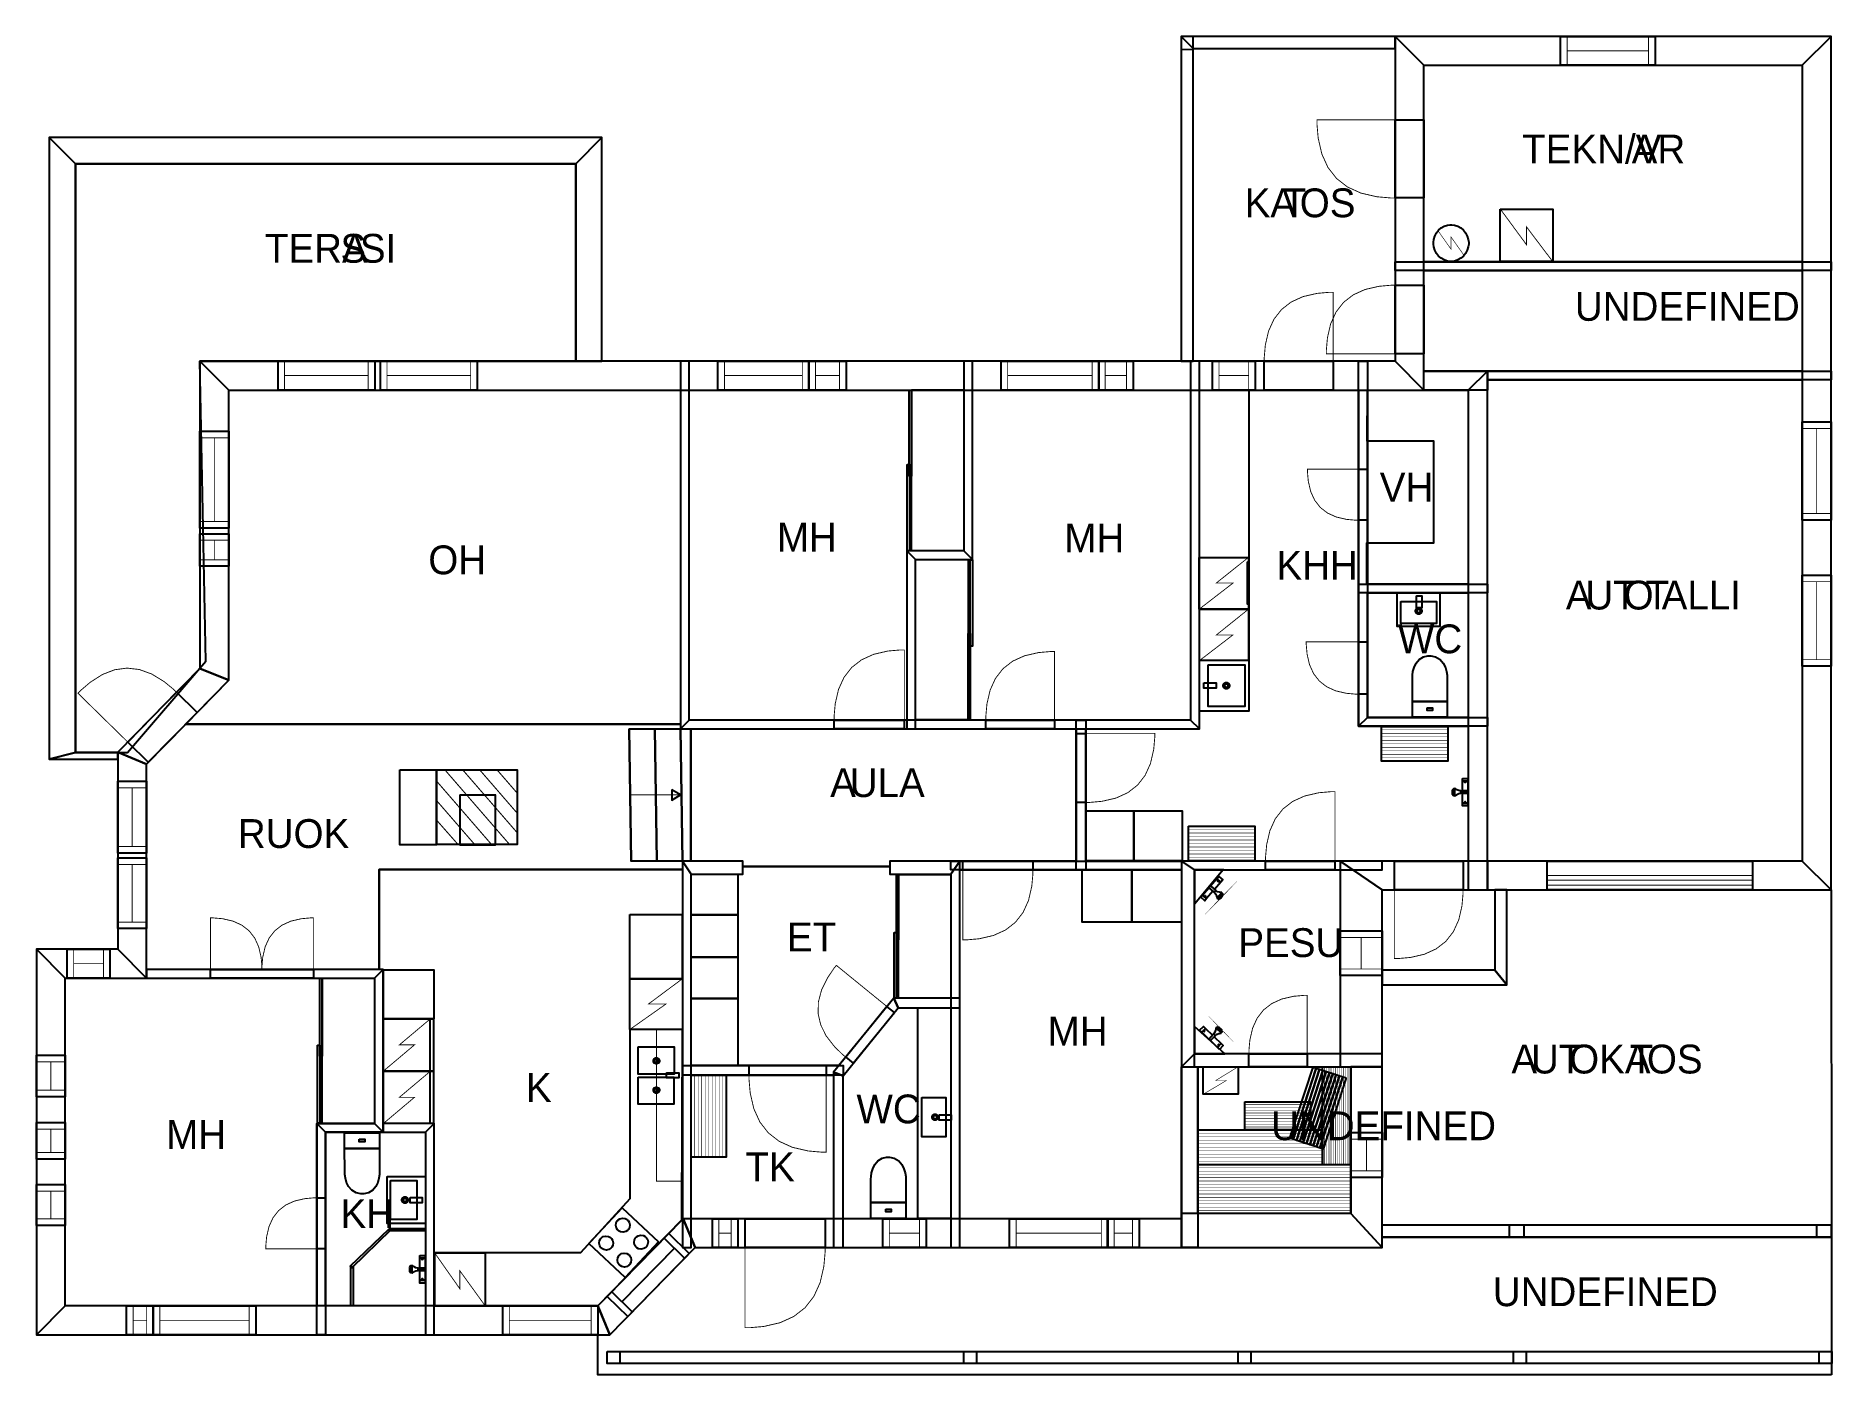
# Model space of a CAD drawing. Extents: x 0.7 to 22.1, y 0 to 16.
import ezdxf

# ---------------------------------------------------------------- set-up
doc = ezdxf.new("R2010")
doc.units = 0
doc.layers.get('0').update_dxf_attribs({"linetype": 'CONTINUOUS'})

msp = doc.modelspace()

# ---------------------------------------------------------------- texts
at = {"color": 0}
for s, p in [('TEKN/V', (18.3907, 14.4575)), ('AR', (19.6961, 14.4575)), ('KA', (15.0829, 13.8161)), ('T', (15.5358, 13.8161)), ('OS', (15.7393, 13.8161)), ('TERA', (3.40192, 13.2736)), ('S', (4.30331, 13.2736)), ('SI', (4.53449, 13.2736)), ('UNDEFINED', (19.0192, 12.5816)), ('VH', (16.6931, 10.426)), ('MH', (9.5059, 9.82878)), ('MH', (12.9327, 9.82058)), ('OH', (5.3504, 9.55913)), ('KHH', (15.4612, 9.49474)), ('A', (18.9115, 9.13924)), ('UT', (19.1449, 9.13924)), ('O', (19.6, 9.13924)), ('T', (19.8619, 9.13924)), ('ALLI', (20.0538, 9.13924)), ('WC', (16.9101, 8.61718)), ('A', (10.1412, 6.90276)), ('ULA', (10.3745, 6.90276)), ('RUOK', (3.07968, 6.29564)), ('ET', (9.62649, 5.06232)), ('PESU', (15.0071, 4.99521)), ('MH', (12.7336, 3.94054)), ('A', (18.2625, 3.60696)), ('UT', (18.4957, 3.60696)), ('OKA', (18.9508, 3.60696)), ('T', (19.6743, 3.60696)), ('OS', (19.8778, 3.60696)), ('K', (6.51376, 3.26768)), ('WC', (10.4547, 3.01204)), ('MH', (2.22528, 2.70678)), ('UNDEFINED', (15.3976, 2.81144)), ('TK', (9.13074, 2.3229)), ('KH', (4.30486, 1.76388)), ('UNDEFINED', (18.0411, 0.832644))]:
    msp.add_text(s, height=0.34375, dxfattribs=at).set_placement(p)

# ---------------------------------------------------------------- linework, layer by layer
at = {"color": 0}
for points, const_width in [([(16.8753, 15.9729), (14.3244, 15.9729), (14.4703, 15.8271), (16.8753, 15.8271), (16.8753, 15.9729)], 0.002083), ([(14.3244, 15.9729), (14.3244, 12.0999), (14.4703, 12.0999), (14.4703, 15.8271), (14.3244, 15.9729)], 0.002083), ([(22.0738, 15.9729), (16.8753, 15.9729), (17.219, 15.6292), (21.73, 15.6292), (22.0738, 15.9729)], 0.002083), ([(16.8753, 15.9729), (16.8753, 12.0999), (17.219, 11.7561), (17.219, 15.6292), (16.8753, 15.9729)], 0.002083), ([(18.8487, 15.9729), (19.9749, 15.9729), (19.9749, 15.6292), (18.8487, 15.6292), (18.8487, 15.9729)], 0.010417), ([(18.8487, 15.9729), (19.9749, 15.9729), (19.9749, 15.6292), (18.8487, 15.6292), (18.8487, 15.9729)], 0.010417), ([(22.0738, 5.79606), (22.0738, 15.9729), (21.73, 15.6292), (21.73, 6.13981), (22.0738, 5.79606)], 0.002083), ([(14.4703, 15.8271), (16.8753, 15.8271), (16.8753, 12.0999), (14.4703, 12.0999), (14.4703, 15.8271)], 0.002083), ([(16.8753, 14.0461), (16.8207, 14.0461), (16.6571, 14.0607), (16.4682, 14.1043), (16.3082, 14.1771), (16.1774, 14.2787), (16.0756, 14.4096), (16.0029, 14.5696), (15.9593, 14.7585), (15.9447, 14.9221), (15.9447, 14.9765), (16.8753, 14.9765), (16.8753, 14.0461)], 0.010417), ([(16.8753, 14.9765), (17.219, 14.9765), (17.219, 14.0461), (16.8753, 14.0461), (16.8753, 14.9765)], 0.010417), ([(16.8753, 14.9765), (17.219, 14.9765), (17.219, 14.0461), (16.8753, 14.0461), (16.8753, 14.9765)], 0.010417), ([(7.42042, 14.7657), (0.831651, 14.7657), (1.14415, 14.4532), (7.10792, 14.4532), (7.42042, 14.7657)], 0.002083), ([(0.831651, 14.7657), (0.831651, 7.35439), (1.14415, 7.43457), (1.14415, 14.4532), (0.831651, 14.7657)], 0.002083), ([(7.42042, 12.0999), (7.42042, 14.7657), (7.10792, 14.4532), (7.10792, 12.0999), (7.42042, 12.0999)], 0.002083), ([(7.10792, 12.0999), (7.10792, 14.4532), (1.14415, 14.4532), (1.14415, 7.43457), (1.76357, 7.43457), (2.69988, 8.52354), (2.62696, 12.0999), (7.10792, 12.0999)], 0.002083), ([(17.3332, 13.5075), (17.3332, 13.5186), (17.3375, 13.5515), (17.3497, 13.5924), (17.369, 13.6295), (17.3947, 13.6617), (17.4257, 13.6884), (17.4614, 13.7085), (17.5008, 13.7212), (17.5325, 13.7256), (17.5432, 13.7256), (17.5538, 13.7256), (17.5854, 13.7212), (17.6249, 13.7085), (17.6606, 13.6884), (17.6917, 13.6617), (17.7172, 13.6295), (17.7367, 13.5924), (17.7489, 13.5515), (17.7532, 13.5186), (17.7532, 13.5075), (17.7532, 13.4966), (17.7489, 13.4636), (17.7367, 13.4227), (17.7172, 13.3856), (17.6917, 13.3533), (17.6606, 13.3267), (17.6249, 13.3066), (17.5854, 13.2939), (17.5538, 13.2894), (17.5432, 13.2894), (17.5325, 13.2894), (17.5008, 13.2939), (17.4614, 13.3066), (17.4257, 13.3267), (17.3947, 13.3533), (17.369, 13.3856), (17.3497, 13.4227), (17.3375, 13.4636), (17.3332, 13.4966), (17.3332, 13.5075)], 0.006999), ([(18.1303, 13.9125), (18.7553, 13.9125), (18.7553, 13.2874), (18.1303, 13.2874), (18.1303, 13.9125)], 0.010417), ([(16.8753, 13.2858), (22.0738, 13.2858), (22.0738, 13.1816), (16.8753, 13.1816), (16.8753, 13.2858)], 0.002083), ([(15.3163, 12.0999), (15.3163, 12.148), (15.329, 12.2923), (15.3675, 12.4591), (15.4317, 12.6003), (15.5215, 12.7157), (15.6369, 12.8055), (15.7781, 12.8697), (15.9449, 12.9082), (16.0892, 12.921), (16.1374, 12.921), (16.1374, 12.0999), (15.3163, 12.0999)], 0.010417), ([(16.8753, 13.0055), (16.8272, 13.0055), (16.6833, 12.9928), (16.5171, 12.9544), (16.3764, 12.8905), (16.2613, 12.8009), (16.1717, 12.6858), (16.1078, 12.5451), (16.0694, 12.3788), (16.0567, 12.235), (16.0567, 12.187), (16.8753, 12.187), (16.8753, 13.0055)], 0.010417), ([(16.8753, 13.0055), (17.219, 13.0055), (17.219, 12.187), (16.8753, 12.187), (16.8753, 13.0055)], 0.010417), ([(16.8753, 13.0055), (17.219, 13.0055), (17.219, 12.187), (16.8753, 12.187), (16.8753, 13.0055)], 0.010417), ([(16.8753, 12.0999), (2.62696, 12.0999), (2.97071, 11.7561), (17.219, 11.7561), (16.8753, 12.0999)], 0.002083), ([(2.62696, 12.0999), (2.62696, 8.43668), (2.97071, 8.29633), (2.97071, 11.7561), (2.62696, 12.0999)], 0.002083), ([(3.55854, 12.0999), (4.71137, 12.0999), (4.71137, 11.7561), (3.55854, 11.7561), (3.55854, 12.0999)], 0.010417), ([(3.55854, 12.0999), (4.71137, 12.0999), (4.71137, 11.7561), (3.55854, 11.7561), (3.55854, 12.0999)], 0.010417), ([(4.78033, 12.0999), (5.93311, 12.0999), (5.93311, 11.7561), (4.78033, 11.7561), (4.78033, 12.0999)], 0.010417), ([(4.78033, 12.0999), (5.93311, 12.0999), (5.93311, 11.7561), (4.78033, 11.7561), (4.78033, 12.0999)], 0.010417), ([(8.3571, 12.0999), (8.3571, 7.71636), (8.46126, 7.82053), (8.46126, 12.0999), (8.3571, 12.0999)], 0.002083), ([(8.80354, 12.0999), (9.88732, 12.0999), (9.88732, 11.7561), (8.80354, 11.7561), (8.80354, 12.0999)], 0.010417), ([(8.80354, 12.0999), (9.88732, 12.0999), (9.88732, 11.7561), (8.80354, 11.7561), (8.80354, 12.0999)], 0.010417), ([(9.88732, 12.0999), (10.3307, 12.0999), (10.3307, 11.7561), (9.88732, 11.7561), (9.88732, 12.0999)], 0.010417), ([(9.88732, 12.0999), (10.3307, 12.0999), (10.3307, 11.7561), (9.88732, 11.7561), (9.88732, 12.0999)], 0.010417), ([(11.8391, 9.73529), (11.8391, 12.0999), (11.7349, 12.0999), (11.7349, 9.83946), (11.8391, 9.73529)], 0.002083), ([(12.1797, 12.0999), (13.3424, 12.0999), (13.3424, 11.7561), (12.1797, 11.7561), (12.1797, 12.0999)], 0.010417), ([(12.1797, 12.0999), (13.3424, 12.0999), (13.3424, 11.7561), (12.1797, 11.7561), (12.1797, 12.0999)], 0.010417), ([(13.3424, 12.0999), (13.7529, 12.0999), (13.7529, 11.7561), (13.3424, 11.7561), (13.3424, 12.0999)], 0.010417), ([(13.3424, 12.0999), (13.7529, 12.0999), (13.7529, 11.7561), (13.3424, 11.7561), (13.3424, 12.0999)], 0.010417), ([(14.5422, 7.71636), (14.5422, 12.0999), (14.4381, 12.0999), (14.4381, 7.82053), (14.5422, 7.71636)], 0.002083), ([(14.6988, 12.0999), (15.2078, 12.0999), (15.2078, 11.7561), (14.6988, 11.7561), (14.6988, 12.0999)], 0.010417), ([(14.6988, 12.0999), (15.2078, 12.0999), (15.2078, 11.7561), (14.6988, 11.7561), (14.6988, 12.0999)], 0.010417), ([(15.3163, 12.0999), (16.1374, 12.0999), (16.1374, 11.7561), (15.3163, 11.7561), (15.3163, 12.0999)], 0.010417), ([(15.3163, 12.0999), (16.1374, 12.0999), (16.1374, 11.7561), (15.3163, 11.7561), (15.3163, 12.0999)], 0.010417), ([(16.441, 7.74718), (16.441, 12.0999), (16.5451, 12.0999), (16.5451, 7.85135), (16.441, 7.74718)], 0.002083), ([(17.219, 11.9816), (17.9776, 11.9816), (17.9776, 11.7561), (17.219, 11.7561), (17.219, 11.9816)], 0.002083), ([(17.9776, 5.79606), (17.9776, 11.9816), (17.7485, 11.7561), (17.7485, 5.79606), (17.9776, 5.79606)], 0.002083), ([(17.9776, 11.9816), (22.0738, 11.9816), (22.0738, 11.8792), (17.9776, 11.8792), (17.9776, 11.9816)], 0.002083), ([(11.0828, 11.7562), (11.1089, 11.7562), (11.1089, 10.7287), (11.0828, 10.7287), (11.0828, 11.7562)], 0.010417), ([(11.0828, 11.7562), (11.1089, 11.7562), (11.1089, 10.7287), (11.0828, 10.7287), (11.0828, 11.7562)], 0.010417), ([(11.1089, 11.7585), (11.1089, 9.83951), (11.7339, 9.83951), (11.7339, 11.7585), (11.1089, 11.7585)], 0.010417), ([(14.5429, 11.7562), (14.5429, 7.92524), (15.1322, 7.92524), (15.1322, 11.7562), (14.5429, 11.7562)], 0.010417), ([(17.7485, 11.7562), (17.7485, 9.4414), (16.541, 9.4414), (16.541, 9.93565), (17.3361, 9.93565), (17.3361, 11.1461), (16.5432, 11.1461), (16.5451, 11.7526), (17.7485, 11.7562)], 0.010417), ([(21.73, 11.3758), (22.0738, 11.3758), (22.0738, 10.2054), (21.73, 10.2054), (21.73, 11.3758)], 0.010417), ([(21.73, 11.3758), (22.0738, 11.3758), (22.0738, 10.2054), (21.73, 10.2054), (21.73, 11.3758)], 0.010417), ([(2.62696, 11.265), (2.97071, 11.265), (2.97071, 10.1091), (2.62696, 10.1091), (2.62696, 11.265)], 0.010417), ([(2.62696, 11.265), (2.97071, 11.265), (2.97071, 10.1091), (2.62696, 10.1091), (2.62696, 11.265)], 0.010417), ([(11.0592, 10.867), (11.0852, 10.867), (11.0852, 9.83951), (11.0592, 9.83951), (11.0592, 10.867)], 0.010417), ([(11.0592, 10.867), (11.0852, 10.867), (11.0852, 9.83951), (11.0592, 9.83951), (11.0592, 10.867)], 0.010417), ([(16.441, 10.2038), (16.4051, 10.2038), (16.2981, 10.2133), (16.1743, 10.2419), (16.0696, 10.2895), (15.9839, 10.3561), (15.9172, 10.4418), (15.8696, 10.5466), (15.841, 10.6704), (15.8315, 10.7775), (15.8315, 10.8132), (16.441, 10.8132), (16.441, 10.2038)], 0.010417), ([(16.441, 10.8132), (16.5451, 10.8132), (16.5451, 10.2038), (16.441, 10.2038), (16.441, 10.8132)], 0.010417), ([(16.441, 10.8132), (16.5451, 10.8132), (16.5451, 10.2038), (16.441, 10.2038), (16.441, 10.8132)], 0.010417), ([(2.62696, 10.0427), (2.97071, 10.0427), (2.97071, 9.65429), (2.62696, 9.65429), (2.62696, 10.0427)], 0.010417), ([(2.62696, 10.0427), (2.97071, 10.0427), (2.97071, 9.65429), (2.62696, 9.65429), (2.62696, 10.0427)], 0.010417), ([(11.1599, 9.73529), (11.8391, 9.73529), (11.7349, 9.83946), (11.0557, 9.83946), (11.1599, 9.73529)], 0.002083), ([(11.1599, 7.71636), (11.1599, 9.73529), (11.0557, 9.83946), (11.0557, 7.71636), (11.1599, 7.71636)], 0.002083), ([(11.1604, 9.73535), (11.1604, 7.82308), (11.7854, 7.82308), (11.7854, 9.73535), (11.1604, 9.73535)], 0.010417), ([(11.8113, 9.73167), (11.8373, 9.73167), (11.8373, 8.70079), (11.8113, 8.70079), (11.8113, 9.73167)], 0.010417), ([(11.8113, 9.73167), (11.8373, 9.73167), (11.8373, 8.70079), (11.8113, 8.70079), (11.8113, 9.73167)], 0.010417), ([(14.5412, 9.75814), (14.5412, 9.14214), (15.1274, 9.14214), (15.1274, 9.75814), (14.5412, 9.75814)], 0.010267), ([(15.1157, 9.70888), (15.1157, 9.20171), (15.1322, 9.20171), (15.1322, 9.70888), (15.1157, 9.70888)], 0.010267), ([(16.441, 9.44135), (17.9776, 9.44135), (17.9776, 9.33718), (16.441, 9.33718), (16.441, 9.44135)], 0.002083), ([(21.73, 9.54937), (22.0738, 9.54937), (22.0738, 8.46251), (21.73, 8.46251), (21.73, 9.54937)], 0.010417), ([(21.73, 9.54937), (22.0738, 9.54937), (22.0738, 8.46251), (21.73, 8.46251), (21.73, 9.54937)], 0.010417), ([(16.9026, 9.33637), (17.4107, 9.33637), (17.4107, 8.93554), (16.9026, 8.93554), (16.9026, 9.33637)], 0.010417), ([(16.945, 9.23535), (17.3683, 9.23535), (17.3683, 8.97097), (16.945, 8.97097), (16.945, 9.23535)], 0.010417), ([(17.1312, 9.30296), (17.1937, 9.30296), (17.1937, 9.15712), (17.1312, 9.15712), (17.1312, 9.30296)], 0.010417), ([(14.5429, 9.14214), (14.5429, 8.52924), (15.1276, 8.52924), (15.1276, 9.14214), (14.5429, 9.14214)], 0.010216), ([(17.1932, 9.12125), (17.1932, 9.11486), (17.1825, 9.09549), (17.1631, 9.08479), (17.1567, 9.08479), (17.1503, 9.08479), (17.1308, 9.09549), (17.1203, 9.11486), (17.1203, 9.12125), (17.1203, 9.12771), (17.1308, 9.14708), (17.1503, 9.15771), (17.1567, 9.15771), (17.1631, 9.15771), (17.1825, 9.14708), (17.1932, 9.12771), (17.1932, 9.12125)], 0.008333), ([(17.1775, 9.12125), (17.1775, 9.11762), (17.1714, 9.10656), (17.1603, 9.10042), (17.1567, 9.10042), (17.1531, 9.10042), (17.1419, 9.10656), (17.1358, 9.11762), (17.1358, 9.12125), (17.1358, 9.12494), (17.1419, 9.13601), (17.1531, 9.14208), (17.1567, 9.14208), (17.1603, 9.14208), (17.1714, 9.13601), (17.1775, 9.12494), (17.1775, 9.12125)], 0.008333), ([(11.7854, 8.8514), (11.8115, 8.8514), (11.8115, 7.82053), (11.7854, 7.82053), (11.7854, 8.8514)], 0.010417), ([(11.7854, 8.8514), (11.8115, 8.8514), (11.8115, 7.82053), (11.7854, 7.82053), (11.7854, 8.8514)], 0.010417), ([(10.1885, 7.82053), (10.1885, 7.86957), (10.2016, 8.01654), (10.2408, 8.18642), (10.3061, 8.33014), (10.3976, 8.44775), (10.5152, 8.53922), (10.6589, 8.60454), (10.8288, 8.64378), (10.9758, 8.65679), (11.0248, 8.65679), (11.0248, 7.82053), (10.1885, 7.82053)], 0.010417), ([(11.9973, 7.82053), (11.9973, 7.86843), (12.01, 8.01215), (12.0483, 8.17817), (12.1122, 8.31862), (12.2016, 8.4336), (12.3166, 8.523), (12.457, 8.58686), (12.623, 8.62517), (12.7668, 8.63792), (12.8147, 8.63792), (12.8147, 7.82053), (11.9973, 7.82053)], 0.010417), ([(16.441, 8.12999), (16.4043, 8.12999), (16.2946, 8.13976), (16.1679, 8.169), (16.0606, 8.21778), (15.9729, 8.28603), (15.9046, 8.37381), (15.8558, 8.48107), (15.8267, 8.60781), (15.8169, 8.7175), (15.8169, 8.75407), (16.441, 8.75407), (16.441, 8.12999)], 0.010417), ([(16.441, 8.75407), (16.5451, 8.75407), (16.5451, 8.12999), (16.441, 8.12999), (16.441, 8.75407)], 0.010417), ([(16.441, 8.75407), (16.5451, 8.75407), (16.5451, 8.12999), (16.441, 8.12999), (16.441, 8.75407)], 0.010417), ([(17.0817, 8.31213), (17.0817, 8.31213), (17.0815, 8.32389), (17.0832, 8.35488), (17.0893, 8.39871), (17.1028, 8.44889), (17.1262, 8.49914), (17.1628, 8.54297), (17.2149, 8.57394), (17.2679, 8.58567), (17.2857, 8.58567), (17.3039, 8.58567), (17.3587, 8.57394), (17.4129, 8.54297), (17.4507, 8.49914), (17.4751, 8.44889), (17.489, 8.39871), (17.4956, 8.35488), (17.4972, 8.32389), (17.4972, 8.31213), (17.4972, 8.31213), (17.4983, 8.04383), (17.0817, 8.04383), (17.0817, 8.31213)], 0.010417), ([(2.34864, 8.15261), (2.31386, 8.18668), (2.20042, 8.27968), (2.05257, 8.36996), (1.90517, 8.42356), (1.75808, 8.44043), (1.61139, 8.42057), (1.46506, 8.36399), (1.31912, 8.27067), (1.20763, 8.1754), (1.17356, 8.14063), (1.76708, 7.55908), (2.34864, 8.15261)], 0.010417), ([(2.62696, 8.43668), (1.6474, 7.43679), (1.99115, 7.29644), (2.97071, 8.29633), (2.62696, 8.43668)], 0.002083), ([(14.6468, 8.47944), (14.6468, 7.98204), (15.0862, 7.98204), (15.0862, 8.47944), (14.6468, 8.47944)], 0.010417), ([(2.34864, 8.15261), (1.76708, 7.55897), (2.01258, 7.31842), (2.59418, 7.912), (2.34864, 8.15261)], 0.010417), ([(2.34864, 8.15261), (1.76708, 7.55897), (2.01258, 7.31842), (2.59418, 7.912), (2.34864, 8.15261)], 0.010417), ([(14.5951, 8.2634), (14.5951, 8.2009), (14.741, 8.2009), (14.741, 8.2634), (14.5951, 8.2634)], 0.010417), ([(14.8639, 8.26725), (14.8703, 8.26725), (14.8897, 8.25662), (14.9004, 8.23725), (14.9004, 8.23079), (14.9004, 8.22439), (14.8897, 8.20503), (14.8703, 8.19433), (14.8639, 8.19433), (14.8575, 8.19433), (14.8381, 8.20503), (14.8275, 8.22439), (14.8275, 8.23079), (14.8275, 8.23725), (14.8381, 8.25662), (14.8575, 8.26725), (14.8639, 8.26725)], 0.008333), ([(14.8639, 8.25163), (14.8675, 8.25163), (14.8786, 8.24556), (14.8847, 8.23449), (14.8847, 8.23079), (14.8847, 8.22715), (14.8786, 8.2161), (14.8675, 8.20996), (14.8639, 8.20996), (14.8603, 8.20996), (14.8492, 8.2161), (14.8431, 8.22715), (14.8431, 8.23079), (14.8431, 8.23449), (14.8492, 8.24556), (14.8603, 8.25163), (14.8639, 8.25163)], 0.008333), ([(17.0817, 8.04383), (17.4982, 8.04383), (17.4982, 7.8565), (17.0817, 7.8565), (17.0817, 8.04383)], 0.010417), ([(17.2568, 7.96593), (17.3231, 7.96593), (17.3231, 7.9344), (17.2568, 7.9344), (17.2568, 7.96593)], 0.010417), ([(7.74501, 7.71636), (8.3571, 7.71636), (8.37978, 6.13981), (7.76779, 6.13981), (7.74501, 7.71636)], 0.010417), ([(8.3571, 7.71636), (14.5422, 7.71636), (14.4381, 7.82053), (8.46126, 7.82053), (8.3571, 7.71636)], 0.002083), ([(10.1885, 7.82053), (11.0248, 7.82053), (11.0248, 7.71636), (10.1885, 7.71636), (10.1885, 7.82053)], 0.010417), ([(10.1885, 7.82053), (11.0248, 7.82053), (11.0248, 7.71636), (10.1885, 7.71636), (10.1885, 7.82053)], 0.010417), ([(11.9973, 7.82053), (12.8147, 7.82053), (12.8147, 7.71636), (11.9973, 7.71636), (11.9973, 7.82053)], 0.010417), ([(11.9973, 7.82053), (12.8147, 7.82053), (12.8147, 7.71636), (11.9973, 7.71636), (11.9973, 7.82053)], 0.010417), ([(13.0749, 7.82053), (13.188, 7.82053), (13.188, 6.03564), (13.0749, 6.03564), (13.0749, 7.82053)], 0.002083), ([(17.9776, 7.74718), (16.441, 7.74718), (16.5451, 7.85135), (17.9776, 7.85135), (17.9776, 7.74718)], 0.002083), ([(16.7131, 7.74599), (17.5035, 7.74599), (17.5035, 7.32932), (16.7131, 7.32932), (16.7131, 7.74599)], 0.010417), ([(13.0749, 7.66217), (13.188, 7.66217), (13.188, 6.83908), (13.0749, 6.83908), (13.0749, 7.66217)], 0.010417), ([(13.0749, 7.66217), (13.188, 7.66217), (13.188, 6.83908), (13.0749, 6.83908), (13.0749, 7.66217)], 0.010417), ([(13.188, 6.83908), (13.2362, 6.83908), (13.3809, 6.852), (13.5481, 6.89057), (13.6896, 6.95486), (13.8053, 7.04486), (13.8953, 7.16064), (13.9596, 7.30208), (13.9982, 7.46929), (14.0111, 7.61399), (14.0111, 7.66217), (13.188, 7.66217), (13.188, 6.83908)], 0.010417), ([(0.831651, 7.35439), (1.6474, 7.35439), (1.6474, 7.43457), (1.14415, 7.43457), (0.831651, 7.35439)], 0.002083), ([(1.6474, 7.43679), (1.6474, 5.088), (1.99115, 4.74425), (1.99115, 7.29644), (1.6474, 7.43679)], 0.002083), ([(1.6474, 7.09147), (1.99115, 7.09147), (1.99115, 6.23406), (1.6474, 6.23406), (1.6474, 7.09147)], 0.010417), ([(1.6474, 7.09147), (1.99115, 7.09147), (1.99115, 6.23406), (1.6474, 6.23406), (1.6474, 7.09147)], 0.010417), ([(5.00976, 7.22771), (5.44824, 7.22771), (5.44824, 6.33231), (5.00976, 6.33231), (5.00976, 7.22771)], 0.002083), ([(5.44824, 7.2264), (6.41075, 7.2264), (6.41075, 6.3374), (5.44824, 6.3374), (5.44824, 7.2264)], 0.012833), ([(17.6799, 7.12554), (17.6799, 7.09218), (17.7433, 7.09218), (17.7433, 7.12554), (17.6799, 7.12554)], 0.010417), ([(17.6799, 7.09218), (17.6799, 6.97553), (17.7433, 6.97553), (17.7433, 7.09218), (17.6799, 7.09218)], 0.010417), ([(17.7111, 7.09218), (17.7122, 7.08897), (17.7161, 7.07932), (17.7172, 7.07656), (17.7172, 7.07656), (17.7158, 7.07656), (17.7115, 7.07656), (17.7072, 7.07656), (17.7058, 7.07656), (17.7058, 7.07656), (17.7065, 7.07894), (17.7099, 7.08892), (17.7111, 7.09218)], 0.010417), ([(5.73128, 6.93126), (6.14925, 6.93126), (6.14925, 6.32997), (5.73128, 6.32997), (5.73128, 6.93126)], 0.012833), ([(15.3317, 6.13981), (15.3317, 6.18832), (15.3446, 6.33371), (15.3833, 6.50174), (15.4479, 6.64388), (15.5385, 6.76019), (15.6547, 6.85069), (15.7969, 6.91531), (15.965, 6.95404), (16.1104, 6.96696), (16.1589, 6.96696), (16.1589, 6.13981), (15.3317, 6.13981)], 0.010417), ([(17.7433, 6.97553), (17.7433, 6.94738), (17.66, 6.94738), (17.66, 6.95443), (17.66, 6.97026), (17.66, 6.97553), (17.6808, 6.97553), (17.7276, 6.97553), (17.7433, 6.97553)], 0.010417), ([(17.6799, 6.94738), (17.6799, 6.83074), (17.7433, 6.83074), (17.7433, 6.94738), (17.6799, 6.94738)], 0.010417), ([(17.7111, 6.83176), (17.7122, 6.83501), (17.7161, 6.84467), (17.7172, 6.84739), (17.7172, 6.84739), (17.7158, 6.84739), (17.7115, 6.84739), (17.7072, 6.84739), (17.7058, 6.84739), (17.7058, 6.84739), (17.7065, 6.84506), (17.7099, 6.83507), (17.7111, 6.83176)], 0.010417), ([(13.188, 6.73796), (13.7626, 6.73796), (13.7626, 6.14094), (13.188, 6.14094), (13.188, 6.73796)], 0.010417), ([(13.7626, 6.73796), (14.3372, 6.73796), (14.3372, 6.14094), (13.7626, 6.14094), (13.7626, 6.73796)], 0.010417), ([(17.6799, 6.83176), (17.6799, 6.79633), (17.7433, 6.79633), (17.7433, 6.83176), (17.6799, 6.83176)], 0.010417), ([(14.4139, 6.55761), (15.2043, 6.55761), (15.2043, 6.14094), (14.4139, 6.14094), (14.4139, 6.55761)], 0.010417), ([(1.6474, 6.17719), (1.99115, 6.17719), (1.99115, 5.33399), (1.6474, 5.33399), (1.6474, 6.17719)], 0.010417), ([(1.6474, 6.17719), (1.99115, 6.17719), (1.99115, 5.33399), (1.6474, 5.33399), (1.6474, 6.17719)], 0.010417), ([(9.09907, 6.13981), (8.37978, 6.13981), (8.48312, 5.98356), (9.09907, 5.98356), (9.09907, 6.13981)], 0.002083), ([(8.37978, 6.13981), (8.37978, 1.53043), (8.48312, 1.53043), (8.48312, 5.98356), (8.37978, 6.13981)], 0.002083), ([(11.6855, 6.13981), (10.8537, 6.13981), (10.8537, 5.98356), (11.5814, 5.98356), (11.6855, 6.13981)], 0.002083), ([(11.5814, 5.98356), (11.5814, 1.53043), (11.6855, 1.53043), (11.6855, 6.13981), (11.5814, 5.98356)], 0.002083), ([(11.5814, 6.13981), (14.3279, 6.13981), (14.3279, 6.03564), (11.5814, 6.03564), (11.5814, 6.13981)], 0.002083), ([(11.7227, 6.13981), (12.5581, 6.13981), (12.5581, 6.03564), (11.7227, 6.03564), (11.7227, 6.13981)], 0.010417), ([(11.7227, 6.13981), (12.5581, 6.13981), (12.5581, 6.03564), (11.7227, 6.03564), (11.7227, 6.13981)], 0.010417), ([(12.5581, 6.03564), (12.5581, 5.98671), (12.545, 5.83985), (12.5059, 5.67014), (12.4406, 5.52658), (12.3492, 5.40907), (12.2318, 5.31771), (12.0882, 5.25244), (11.9185, 5.21326), (11.7717, 5.20019), (11.7227, 5.20019), (11.7227, 6.03564), (12.5581, 6.03564)], 0.010417), ([(13.1471, 6.03564), (13.7376, 6.03564), (13.7376, 5.41064), (13.1471, 5.41064), (13.1471, 6.03564)], 0.010417), ([(13.7375, 6.03564), (14.3279, 6.03564), (14.3279, 5.41064), (13.7375, 5.41064), (13.7375, 6.03564)], 0.010417), ([(16.7211, 6.13981), (14.3279, 6.13981), (14.4842, 6.03564), (16.7211, 6.03564), (16.7211, 6.13981)], 0.002083), ([(14.3279, 6.13981), (14.3279, 3.68668), (14.4842, 3.68668), (14.4842, 6.03564), (14.3279, 6.13981)], 0.002083), ([(15.3317, 6.13981), (16.1589, 6.13981), (16.1589, 6.03564), (15.3317, 6.03564), (15.3317, 6.13981)], 0.010417), ([(15.3317, 6.13981), (16.1589, 6.13981), (16.1589, 6.03564), (15.3317, 6.03564), (15.3317, 6.13981)], 0.010417), ([(16.7211, 5.79606), (17.9776, 5.79606), (17.9776, 6.13981), (16.2201, 6.13981), (16.7211, 5.79606)], 0.002083), ([(16.7211, 3.68668), (16.7211, 5.79606), (16.2201, 6.13981), (16.2201, 3.68668), (16.7211, 3.68668)], 0.002083), ([(16.8674, 6.13981), (17.6858, 6.13981), (17.6858, 5.79606), (16.8674, 5.79606), (16.8674, 6.13981)], 0.010417), ([(16.8674, 6.13981), (17.6858, 6.13981), (17.6858, 5.79606), (16.8674, 5.79606), (16.8674, 6.13981)], 0.010417), ([(17.9776, 5.79606), (22.0738, 5.79606), (21.73, 6.13981), (17.9776, 6.13981), (17.9776, 5.79606)], 0.002083), ([(18.6899, 6.13981), (21.1358, 6.13981), (21.1358, 5.79606), (18.6899, 5.79606), (18.6899, 6.13981)], 0.010417), ([(18.6899, 6.13981), (21.1358, 6.13981), (21.1358, 5.79606), (18.6899, 5.79606), (18.6899, 6.13981)], 0.010417), ([(8.48356, 5.98356), (8.48356, 5.49761), (9.04139, 5.49761), (9.04139, 5.98356), (8.48356, 5.98356)], 0.010417), ([(10.9303, 5.98356), (10.9563, 5.98356), (10.9563, 5.20053), (10.9303, 5.20053), (10.9303, 5.98356)], 0.010417), ([(10.9303, 5.98356), (10.9563, 5.98356), (10.9563, 5.20053), (10.9303, 5.20053), (10.9303, 5.98356)], 0.010417), ([(10.9563, 5.98133), (10.9563, 4.50325), (11.5813, 4.50325), (11.5813, 5.98133), (10.9563, 5.98133)], 0.010417), ([(14.5803, 5.73324), (14.6568, 5.82129), (14.7049, 5.77957), (14.6282, 5.69151), (14.5803, 5.73324)], 0.010417), ([(14.6568, 5.82129), (14.6753, 5.8425), (14.7382, 5.78782), (14.7367, 5.78608), (14.7213, 5.76839), (14.7197, 5.7666), (14.7146, 5.77106), (14.6621, 5.81668), (14.6568, 5.82129)], 0.010417), ([(14.6753, 5.8425), (14.7518, 5.93056), (14.7999, 5.88889), (14.7232, 5.80083), (14.6753, 5.8425)], 0.010417), ([(14.7511, 5.92974), (14.7744, 5.95649), (14.8224, 5.91482), (14.7992, 5.88808), (14.7511, 5.92974)], 0.010417), ([(14.7756, 5.90858), (14.7725, 5.90701), (14.7632, 5.90224), (14.7606, 5.90088), (14.7606, 5.90088), (14.7617, 5.89996), (14.7649, 5.89714), (14.7681, 5.89437), (14.7692, 5.89339), (14.7692, 5.89339), (14.7703, 5.89561), (14.7742, 5.90533), (14.7756, 5.90858)], 0.010417), ([(17.6858, 5.79606), (17.6858, 5.74815), (17.6731, 5.60428), (17.6347, 5.43804), (17.5707, 5.29736), (17.4811, 5.18224), (17.3661, 5.09272), (17.2254, 5.02875), (17.0592, 4.9904), (16.9153, 4.9776), (16.8674, 4.9776), (16.8674, 5.79606), (17.6858, 5.79606)], 0.010417), ([(18.2093, 4.66211), (18.2093, 5.79606), (18.0635, 5.79606), (18.0635, 4.83751), (18.2093, 4.66211)], 0.002083), ([(14.5585, 5.70806), (14.5803, 5.73324), (14.6282, 5.69151), (14.6064, 5.6664), (14.5585, 5.70806)], 0.010417), ([(14.6047, 5.71203), (14.6058, 5.71528), (14.6093, 5.7251), (14.6101, 5.72792), (14.6101, 5.72792), (14.6113, 5.727), (14.6146, 5.72418), (14.6178, 5.7214), (14.6189, 5.72043), (14.6189, 5.72043), (14.6168, 5.71907), (14.6076, 5.71376), (14.6047, 5.71203)], 0.010417), ([(3.36697, 4.84842), (3.36697, 4.88439), (3.35736, 4.99219), (3.32861, 5.11681), (3.28071, 5.22222), (3.2136, 5.30843), (3.12739, 5.37554), (3.02197, 5.42344), (2.89735, 5.45221), (2.78956, 5.46175), (2.75364, 5.46175), (2.75364, 4.84842), (3.36697, 4.84842)], 0.010417), ([(3.36697, 4.84842), (3.36697, 4.88439), (3.37651, 4.99219), (3.40528, 5.11681), (3.45318, 5.22222), (3.52029, 5.30843), (3.6065, 5.37554), (3.71192, 5.42344), (3.83653, 5.45221), (3.94433, 5.46175), (3.98031, 5.46175), (3.98031, 4.84842), (3.36697, 4.84842)], 0.010417), ([(7.75369, 5.50119), (7.75369, 4.73639), (8.37869, 4.73639), (8.37869, 5.50119), (7.75369, 5.50119)], 0.010417), ([(8.48406, 5.49794), (8.48406, 4.99235), (9.04189, 4.99235), (9.04189, 5.49794), (8.48406, 5.49794)], 0.010417), ([(10.9028, 5.28819), (10.9288, 5.28819), (10.9288, 4.50515), (10.9028, 4.50515), (10.9028, 5.28819)], 0.010417), ([(10.9028, 5.28819), (10.9288, 5.28819), (10.9288, 4.50515), (10.9028, 4.50515), (10.9028, 5.28819)], 0.010417), ([(16.2201, 5.30751), (16.7211, 5.30751), (16.7211, 4.77458), (16.2201, 4.77458), (16.2201, 5.30751)], 0.010417), ([(16.2201, 5.30751), (16.7211, 5.30751), (16.7211, 4.77458), (16.2201, 4.77458), (16.2201, 5.30751)], 0.010417), ([(1.6474, 5.088), (0.677789, 5.088), (1.02154, 4.74425), (1.99115, 4.74425), (1.6474, 5.088)], 0.002083), ([(0.677789, 5.088), (0.677789, 0.491374), (1.02154, 0.835124), (1.02154, 4.74425), (0.677789, 5.088)], 0.002083), ([(1.04395, 5.088), (1.5555, 5.088), (1.5555, 4.74425), (1.04395, 4.74425), (1.04395, 5.088)], 0.010417), ([(1.04395, 5.088), (1.5555, 5.088), (1.5555, 4.74425), (1.04395, 4.74425), (1.04395, 5.088)], 0.010417), ([(8.48406, 4.9924), (8.48406, 4.50125), (9.04189, 4.50125), (9.04189, 4.9924), (8.48406, 4.9924)], 0.010417), ([(1.99115, 4.74425), (4.7099, 4.74425), (4.81407, 4.84842), (1.99115, 4.84842), (1.99115, 4.74425)], 0.002083), ([(2.75364, 4.84842), (3.98019, 4.84842), (3.98019, 4.74425), (2.75364, 4.74425), (2.75364, 4.84842)], 0.010417), ([(2.75364, 4.84842), (3.98019, 4.84842), (3.98019, 4.74425), (2.75364, 4.74425), (2.75364, 4.84842)], 0.010417), ([(4.05881, 4.74431), (4.08485, 4.74431), (4.08485, 3.81261), (4.05881, 3.81261), (4.05881, 4.74431)], 0.010417), ([(4.05881, 4.74431), (4.08485, 4.74431), (4.08485, 3.81261), (4.05881, 3.81261), (4.05881, 4.74431)], 0.010417), ([(4.08485, 4.74317), (4.08485, 3.01004), (4.70985, 3.01004), (4.70985, 4.74317), (4.08485, 4.74317)], 0.010417), ([(4.7099, 4.74425), (4.7099, 3.0101), (4.81407, 2.90593), (4.81407, 4.84842), (4.7099, 4.74425)], 0.002083), ([(4.815, 4.84233), (4.815, 4.26004), (5.41493, 4.26004), (5.41493, 4.84233), (4.815, 4.84233)], 0.010417), ([(7.75467, 4.73643), (7.75467, 4.1326), (8.37967, 4.1326), (8.37967, 4.73643), (7.75467, 4.73643)], 0.010063), ([(10.3274, 3.80143), (10.292, 3.83024), (10.1936, 3.926), (10.0941, 4.05399), (10.0288, 4.18554), (9.99767, 4.32058), (10.0007, 4.45915), (10.038, 4.60118), (10.1094, 4.74681), (10.1863, 4.86051), (10.2151, 4.89583), (10.8184, 4.40479), (10.3274, 3.80143)], 0.010417), ([(16.7211, 4.66211), (18.2093, 4.66211), (18.0635, 4.83751), (16.7211, 4.83751), (16.7211, 4.66211)], 0.002083), ([(8.48372, 4.50119), (8.48372, 3.70329), (9.04156, 3.70329), (9.04156, 4.50119), (8.48372, 4.50119)], 0.010417), ([(10.2955, 3.58083), (10.953, 4.38867), (10.8985, 4.50325), (10.1809, 3.62158), (10.2955, 3.58083)], 0.002083), ([(10.953, 4.38867), (11.6855, 4.38867), (11.6855, 4.50325), (10.8985, 4.50325), (10.953, 4.38867)], 0.002083), ([(15.1338, 3.84293), (15.1338, 3.88368), (15.1446, 4.00592), (15.1771, 4.14708), (15.2315, 4.2666), (15.3075, 4.36436), (15.4053, 4.44038), (15.5249, 4.49474), (15.666, 4.52729), (15.7882, 4.53814), (15.8289, 4.53814), (15.8289, 3.84293), (15.1338, 3.84293)], 0.010417), ([(10.4162, 3.72917), (10.9073, 4.33251), (10.8184, 4.40479), (10.3274, 3.80143), (10.4162, 3.72917)], 0.010417), ([(10.4162, 3.72917), (10.9073, 4.33251), (10.8184, 4.40479), (10.3274, 3.80143), (10.4162, 3.72917)], 0.010417), ([(11.1849, 4.38867), (11.1849, 1.87646), (11.579, 1.87646), (11.579, 4.38867), (11.1849, 4.38867)], 0.010417), ([(4.81451, 4.26004), (4.81451, 3.63504), (5.41374, 3.63504), (5.41374, 4.26004), (4.81451, 4.26004)], 0.010417), ([(5.37381, 4.26004), (5.37381, 3.63504), (5.41374, 3.63504), (5.41374, 4.26004), (5.37381, 4.26004)], 0.010417), ([(7.7545, 4.1326), (7.7545, 2.11094), (7.16661, 1.46864), (5.42443, 1.46864), (5.42443, 0.833333), (7.37115, 0.835124), (8.37338, 1.86388), (8.37972, 4.1326), (7.7545, 4.1326)], 0.010417), ([(8.07064, 4.1326), (8.07064, 2.32417), (8.38314, 2.32417), (8.38314, 4.1326), (8.07064, 4.1326)], 0.010417), ([(14.5717, 4.09814), (14.5461, 4.12278), (14.5903, 4.16846), (14.6158, 4.14388), (14.5717, 4.09814)], 0.010417), ([(14.6547, 4.01785), (14.5708, 4.0989), (14.615, 4.14458), (14.6989, 4.06353), (14.6547, 4.01785)], 0.010417), ([(14.594, 4.12136), (14.5956, 4.11828), (14.5997, 4.10878), (14.601, 4.10601), (14.601, 4.10601), (14.6019, 4.10704), (14.6049, 4.11014), (14.6079, 4.11322), (14.6089, 4.11426), (14.6089, 4.11426), (14.6068, 4.11544), (14.5972, 4.11996), (14.594, 4.12136)], 0.010417), ([(14.675, 3.99826), (14.6547, 4.01785), (14.7126, 4.07775), (14.7143, 4.07611), (14.7313, 4.05983), (14.7329, 4.05821), (14.7282, 4.05339), (14.6799, 4.00336), (14.675, 3.99826)], 0.010417), ([(4.02962, 3.9464), (4.05567, 3.9464), (4.05567, 3.01476), (4.02962, 3.01476), (4.02962, 3.9464)], 0.010417), ([(4.02962, 3.9464), (4.05567, 3.9464), (4.05567, 3.01476), (4.02962, 3.01476), (4.02962, 3.9464)], 0.010417), ([(7.85346, 3.92421), (7.85346, 3.59907), (8.28, 3.59907), (8.28, 3.92421), (7.85346, 3.92421)], 0.010417), ([(14.7589, 3.91726), (14.675, 3.99826), (14.7192, 4.044), (14.8031, 3.96294), (14.7589, 3.91726)], 0.010417), ([(14.7829, 3.8941), (14.7589, 3.91726), (14.8031, 3.96294), (14.8271, 3.93978), (14.7829, 3.8941)], 0.010417), ([(14.7814, 3.94049), (14.7782, 3.94185), (14.7686, 3.94581), (14.7658, 3.94683), (14.7658, 3.94683), (14.7668, 3.94786), (14.7697, 3.95096), (14.7728, 3.95404), (14.7737, 3.95508), (14.7737, 3.95508), (14.775, 3.95301), (14.7797, 3.94363), (14.7814, 3.94049)], 0.010417), ([(0.677789, 3.82471), (1.02154, 3.82471), (1.02154, 3.32969), (0.677789, 3.32969), (0.677789, 3.82471)], 0.010417), ([(0.677789, 3.82471), (1.02154, 3.82471), (1.02154, 3.32969), (0.677789, 3.32969), (0.677789, 3.82471)], 0.010417), ([(4.81451, 3.63504), (4.81451, 3.01004), (5.41374, 3.01004), (5.41374, 3.63504), (4.81451, 3.63504)], 0.010417), ([(5.37381, 3.63504), (5.37381, 3.01004), (5.41374, 3.01004), (5.41374, 3.63504), (5.37381, 3.63504)], 0.010417), ([(8.06961, 3.72), (8.06315, 3.72), (8.04378, 3.73068), (8.03315, 3.75006), (8.03315, 3.75646), (8.03315, 3.76292), (8.04378, 3.78228), (8.06315, 3.79292), (8.06961, 3.79292), (8.07601, 3.79292), (8.09538, 3.78228), (8.10607, 3.76292), (8.10607, 3.75646), (8.10607, 3.75006), (8.09538, 3.73068), (8.07601, 3.72), (8.06961, 3.72)], 0.008333), ([(8.06961, 3.73562), (8.06592, 3.73562), (8.05485, 3.74175), (8.04878, 3.75282), (8.04878, 3.75646), (8.04878, 3.76014), (8.05485, 3.77121), (8.06592, 3.77729), (8.06961, 3.77729), (8.07324, 3.77729), (8.08431, 3.77121), (8.09044, 3.76014), (8.09044, 3.75646), (8.09044, 3.75282), (8.08431, 3.74175), (8.07324, 3.73562), (8.06961, 3.73562)], 0.008333), ([(8.37978, 3.70335), (10.2955, 3.70335), (10.2955, 3.58876), (8.37978, 3.58876), (8.37978, 3.70335)], 0.002083), ([(9.17378, 3.70335), (10.0936, 3.70335), (10.0936, 3.58876), (9.17378, 3.58876), (9.17378, 3.70335)], 0.010417), ([(9.17378, 3.70335), (10.0936, 3.70335), (10.0936, 3.58876), (9.17378, 3.58876), (9.17378, 3.70335)], 0.010417), ([(14.3279, 3.68668), (16.7211, 3.68668), (16.7211, 3.84293), (14.4842, 3.84293), (14.3279, 3.68668)], 0.002083), ([(14.3279, 3.68668), (14.5224, 3.68668), (14.5224, 1.53043), (14.3279, 1.53043), (14.3279, 3.68668)], 0.002083), ([(14.589, 3.68653), (15.0039, 3.68653), (15.0039, 3.359), (14.589, 3.359), (14.589, 3.68653)], 0.006914), ([(15.1338, 3.84293), (15.8289, 3.84293), (15.8289, 3.68668), (15.1338, 3.68668), (15.1338, 3.84293)], 0.010417), ([(15.1338, 3.84293), (15.8289, 3.84293), (15.8289, 3.68668), (15.1338, 3.68668), (15.1338, 3.84293)], 0.010417), ([(16.2936, 3.55419), (16.0181, 2.706), (15.6218, 2.83475), (15.8974, 3.68294), (16.2936, 3.55419)], 0.010417), ([(16.0094, 3.68739), (16.0094, 2.51915), (16.3487, 2.51915), (16.3487, 3.68739), (16.0094, 3.68739)], 0.010417), ([(16.7211, 1.53043), (16.7211, 3.68668), (16.3487, 3.68668), (16.3487, 1.93625), (16.7211, 1.53043)], 0.002083), ([(7.85249, 3.56483), (7.85249, 3.23981), (8.27897, 3.23981), (8.27897, 3.56483), (7.85249, 3.56483)], 0.010417), ([(8.06961, 3.37213), (8.06315, 3.37213), (8.04378, 3.38282), (8.03315, 3.40218), (8.03315, 3.40858), (8.03315, 3.41504), (8.04378, 3.4344), (8.06315, 3.44504), (8.06961, 3.44504), (8.07601, 3.44504), (8.09538, 3.4344), (8.10607, 3.41504), (8.10607, 3.40858), (8.10607, 3.40218), (8.09538, 3.38282), (8.07601, 3.37213), (8.06961, 3.37213)], 0.008333), ([(8.06961, 3.38775), (8.06592, 3.38775), (8.05485, 3.39387), (8.04878, 3.40494), (8.04878, 3.40858), (8.04878, 3.41228), (8.05485, 3.42333), (8.06592, 3.42942), (8.06961, 3.42942), (8.07324, 3.42942), (8.08431, 3.42333), (8.09044, 3.41228), (8.09044, 3.40858), (8.09044, 3.40494), (8.08431, 3.39387), (8.07324, 3.38775), (8.06961, 3.38775)], 0.008333), ([(8.19, 3.61615), (8.19, 3.55365), (8.33583, 3.55365), (8.33583, 3.61615), (8.19, 3.61615)], 0.010417), ([(8.48372, 3.58871), (8.48372, 2.60775), (8.90039, 2.60775), (8.90039, 3.58871), (8.48372, 3.58871)], 0.010417), ([(9.17378, 3.58876), (9.17378, 3.53489), (9.1881, 3.37315), (9.23122, 3.18631), (9.30311, 3.02821), (9.40369, 2.89882), (9.53304, 2.79824), (9.69114, 2.72635), (9.87799, 2.68321), (10.0397, 2.66883), (10.0936, 2.66883), (10.0936, 3.58876), (9.17378, 3.58876)], 0.010417), ([(10.2955, 1.53043), (10.2955, 3.58083), (10.1809, 3.62158), (10.1809, 1.53043), (10.2955, 1.53043)], 0.002083), ([(11.2328, 3.31982), (11.2328, 2.85211), (11.5197, 2.85211), (11.5197, 3.31982), (11.2328, 3.31982)], 0.010417), ([(15.0839, 3.26828), (15.8686, 3.26828), (15.8686, 2.9356), (15.0839, 2.9356), (15.0839, 3.26828)], 0.010417), ([(0.677789, 3.02229), (1.02154, 3.02229), (1.02154, 2.58539), (0.677789, 2.58539), (0.677789, 3.02229)], 0.010417), ([(0.677789, 3.02229), (1.02154, 3.02229), (1.02154, 2.58539), (0.677789, 2.58539), (0.677789, 3.02229)], 0.010417), ([(4.81407, 2.90593), (4.12603, 2.90593), (4.02186, 3.0101), (4.7099, 3.0101), (4.81407, 2.90593)], 0.002083), ([(4.12603, 2.90593), (4.12603, 0.491374), (4.02186, 0.491374), (4.02186, 3.0101), (4.12603, 2.90593)], 0.002083), ([(5.42165, 3.0101), (4.81407, 3.0101), (4.81407, 2.90593), (5.31749, 2.90593), (5.42165, 3.0101)], 0.002083), ([(5.31749, 2.90593), (5.31749, 0.491374), (5.42165, 0.491374), (5.42165, 3.0101), (5.31749, 2.90593)], 0.002083), ([(11.3923, 3.04953), (11.3858, 3.04953), (11.3665, 3.06022), (11.3558, 3.07958), (11.3558, 3.08599), (11.3558, 3.09244), (11.3665, 3.11182), (11.3858, 3.12244), (11.3923, 3.12244), (11.3987, 3.12244), (11.4181, 3.11182), (11.4288, 3.09244), (11.4288, 3.08599), (11.4288, 3.07958), (11.4181, 3.06022), (11.3987, 3.04953), (11.3923, 3.04953)], 0.008333), ([(11.3923, 3.06515), (11.3886, 3.06515), (11.3776, 3.07129), (11.3715, 3.08236), (11.3715, 3.08599), (11.3715, 3.08968), (11.3776, 3.10075), (11.3886, 3.10682), (11.3923, 3.10682), (11.3959, 3.10682), (11.407, 3.10075), (11.4131, 3.08968), (11.4131, 3.08599), (11.4131, 3.08236), (11.407, 3.07129), (11.3959, 3.06515), (11.3923, 3.06515)], 0.008333), ([(11.4394, 3.1141), (11.4394, 3.0516), (11.5852, 3.0516), (11.5852, 3.1141), (11.4394, 3.1141)], 0.010417), ([(4.35243, 2.90067), (4.76899, 2.90067), (4.76899, 2.71338), (4.35243, 2.71338), (4.35243, 2.90067)], 0.010417), ([(4.52761, 2.82281), (4.59386, 2.82281), (4.59386, 2.79124), (4.52761, 2.79124), (4.52761, 2.82281)], 0.010417), ([(14.5224, 2.9356), (16.01, 2.9356), (16.01, 2.51893), (14.5224, 2.51893), (14.5224, 2.9356)], 0.010417), ([(16.3487, 2.90126), (16.7211, 2.90126), (16.7211, 2.36719), (16.3487, 2.36719), (16.3487, 2.90126)], 0.010417), ([(16.3487, 2.90126), (16.7211, 2.90126), (16.7211, 2.36719), (16.3487, 2.36719), (16.3487, 2.90126)], 0.010417), ([(4.76899, 2.4451), (4.76899, 2.4451), (4.76904, 2.43338), (4.76742, 2.4024), (4.76129, 2.35856), (4.74789, 2.30832), (4.72433, 2.25808), (4.68788, 2.21425), (4.63569, 2.18326), (4.58263, 2.1715), (4.565, 2.1715), (4.54665, 2.1715), (4.49181, 2.18326), (4.43778, 2.21425), (4.39996, 2.25808), (4.37549, 2.30832), (4.36149, 2.35856), (4.35508, 2.4024), (4.35335, 2.43338), (4.35346, 2.4451), (4.35346, 2.4451), (4.35243, 2.71338), (4.76899, 2.71338), (4.76899, 2.4451)], 0.010417), ([(10.6278, 2.33496), (10.6278, 2.33496), (10.6277, 2.34674), (10.6293, 2.37771), (10.6354, 2.42156), (10.6488, 2.47179), (10.6724, 2.52203), (10.7088, 2.56586), (10.761, 2.59685), (10.8141, 2.60856), (10.8318, 2.60856), (10.85, 2.60856), (10.9049, 2.59685), (10.9589, 2.56586), (10.9967, 2.52203), (11.0212, 2.47179), (11.0352, 2.42156), (11.0416, 2.37771), (11.0433, 2.34674), (11.0433, 2.33496), (11.0433, 2.33496), (11.0443, 2.06668), (10.6278, 2.06668), (10.6278, 2.33496)], 0.010417), ([(4.86051, 2.37799), (4.86051, 1.81901), (5.31651, 1.81901), (5.31651, 2.37799), (4.86051, 2.37799)], 0.010417), ([(14.5224, 2.51997), (16.3447, 2.51997), (16.3447, 1.93619), (14.5224, 1.93619), (14.5224, 2.51997)], 0.010417), ([(0.677789, 2.28136), (1.02154, 2.28136), (1.02154, 1.79596), (0.677789, 1.79596), (0.677789, 2.28136)], 0.010417), ([(0.677789, 2.28136), (1.02154, 2.28136), (1.02154, 1.79596), (0.677789, 1.79596), (0.677789, 2.28136)], 0.010417), ([(4.90082, 2.33137), (4.90082, 1.86556), (5.2155, 1.86556), (5.2155, 2.33137), (4.90082, 2.33137)], 0.010417), ([(4.02186, 2.12418), (3.98617, 2.12418), (3.87918, 2.11469), (3.75553, 2.08615), (3.65093, 2.03863), (3.56538, 1.97206), (3.49881, 1.88644), (3.45128, 1.78185), (3.42275, 1.65821), (3.41325, 1.55122), (3.41325, 1.51551), (4.02186, 1.51551), (4.02186, 2.12418)], 0.010417), ([(4.02186, 2.12418), (4.12603, 2.12418), (4.12603, 1.51551), (4.02186, 1.51551), (4.02186, 2.12418)], 0.010417), ([(4.02186, 2.12418), (4.12603, 2.12418), (4.12603, 1.51551), (4.02186, 1.51551), (4.02186, 2.12418)], 0.010417), ([(5.07178, 2.06201), (5.06532, 2.06201), (5.04596, 2.07269), (5.03532, 2.09207), (5.03532, 2.09847), (5.03532, 2.10493), (5.04596, 2.12429), (5.06532, 2.13493), (5.07178, 2.13493), (5.07818, 2.13493), (5.09754, 2.12429), (5.10824, 2.10493), (5.10824, 2.09847), (5.10824, 2.09207), (5.09754, 2.07269), (5.07818, 2.06201), (5.07178, 2.06201)], 0.008333), ([(5.07178, 2.07764), (5.06808, 2.07764), (5.05701, 2.08376), (5.05094, 2.09483), (5.05094, 2.09847), (5.05094, 2.10215), (5.05701, 2.11322), (5.06808, 2.11931), (5.07178, 2.11931), (5.07542, 2.11931), (5.08649, 2.11322), (5.09261, 2.10215), (5.09261, 2.09847), (5.09261, 2.09483), (5.08649, 2.08376), (5.07542, 2.07764), (5.07178, 2.07764)], 0.008333), ([(5.13265, 2.12642), (5.13265, 2.06392), (5.27849, 2.06392), (5.27849, 2.12642), (5.13265, 2.12642)], 0.010417), ([(8.09472, 1.60118), (7.69689, 1.17453), (7.26221, 1.57981), (7.66004, 2.00646), (8.09472, 1.60118)], 0.010417), ([(10.6278, 2.06668), (11.0443, 2.06668), (11.0443, 1.87939), (10.6278, 1.87939), (10.6278, 2.06668)], 0.010417), ([(10.8029, 1.98882), (10.8691, 1.98882), (10.8691, 1.95725), (10.8029, 1.95725), (10.8029, 1.98882)], 0.010417), ([(14.3279, 1.53043), (16.7211, 1.53043), (16.3487, 1.93625), (14.3279, 1.93625), (14.3279, 1.53043)], 0.002083), ([(4.88249, 1.75646), (4.90061, 1.73768), (4.43853, 1.2915), (4.4204, 1.31022), (4.88249, 1.75646)], 0.010417), ([(4.88249, 1.75646), (4.90061, 1.73768), (4.43853, 1.2915), (4.4204, 1.31022), (4.88249, 1.75646)], 0.010417), ([(4.8865, 1.75863), (4.8865, 1.73258), (5.31749, 1.73258), (5.31749, 1.75863), (4.8865, 1.75863)], 0.010417), ([(4.8865, 1.75863), (4.8865, 1.73258), (5.31749, 1.73258), (5.31749, 1.75863), (4.8865, 1.75863)], 0.010417), ([(7.51574, 0.491374), (8.53228, 1.53043), (8.38769, 1.87418), (7.37115, 0.835124), (7.51574, 0.491374)], 0.002083), ([(7.61236, 1.73757), (7.60639, 1.74311), (7.5931, 1.76454), (7.58589, 1.79568), (7.59088, 1.82721), (7.60271, 1.84944), (7.60824, 1.85536), (7.61376, 1.86133), (7.63514, 1.87468), (7.66629, 1.88183), (7.69781, 1.87685), (7.72006, 1.86501), (7.72601, 1.85949), (7.73193, 1.854), (7.74528, 1.83263), (7.7525, 1.80149), (7.74744, 1.76992), (7.73563, 1.74767), (7.73014, 1.74169), (7.72461, 1.73579), (7.70324, 1.7225), (7.6721, 1.71528), (7.64051, 1.72026), (7.61828, 1.7321), (7.61236, 1.73757)], 0.010417), ([(8.53228, 1.53043), (14.3279, 1.53043), (14.3279, 1.87418), (8.38769, 1.87418), (8.53228, 1.53043)], 0.002083), ([(8.73676, 1.87418), (9.03999, 1.87418), (9.03999, 1.53043), (8.73676, 1.53043), (8.73676, 1.87418)], 0.010417), ([(8.73676, 1.87418), (9.03999, 1.87418), (9.03999, 1.53043), (8.73676, 1.53043), (8.73676, 1.87418)], 0.010417), ([(9.12592, 1.87418), (10.0808, 1.87418), (10.0808, 1.53043), (9.12592, 1.53043), (9.12592, 1.87418)], 0.010417), ([(9.12592, 1.87418), (10.0808, 1.87418), (10.0808, 1.53043), (9.12592, 1.53043), (9.12592, 1.87418)], 0.010417), ([(10.7688, 1.87418), (11.2846, 1.87418), (11.2846, 1.53043), (10.7688, 1.53043), (10.7688, 1.87418)], 0.010417), ([(10.7688, 1.87418), (11.2846, 1.87418), (11.2846, 1.53043), (10.7688, 1.53043), (10.7688, 1.87418)], 0.010417), ([(12.2802, 1.87418), (13.4523, 1.87418), (13.4523, 1.53043), (12.2802, 1.53043), (12.2802, 1.87418)], 0.010417), ([(12.2802, 1.87418), (13.4523, 1.87418), (13.4523, 1.53043), (12.2802, 1.53043), (12.2802, 1.87418)], 0.010417), ([(13.4478, 1.87418), (13.8233, 1.87418), (13.8233, 1.53043), (13.4478, 1.53043), (13.4478, 1.87418)], 0.010417), ([(13.4478, 1.87418), (13.8233, 1.87418), (13.8233, 1.53043), (13.4478, 1.53043), (13.4478, 1.87418)], 0.010417), ([(16.7211, 1.80138), (22.0739, 1.80138), (22.0739, 1.65554), (16.7211, 1.65554), (16.7211, 1.80138)], 0.002083), ([(7.41347, 1.52425), (7.4075, 1.52979), (7.39415, 1.55122), (7.38699, 1.58236), (7.39199, 1.61387), (7.40381, 1.63613), (7.40935, 1.64204), (7.41482, 1.648), (7.43619, 1.66135), (7.46733, 1.66851), (7.49892, 1.66351), (7.52115, 1.65169), (7.52713, 1.64615), (7.53304, 1.64068), (7.54633, 1.61931), (7.55354, 1.58817), (7.54856, 1.55658), (7.53674, 1.53435), (7.53125, 1.52838), (7.52572, 1.52246), (7.50429, 1.50917), (7.47314, 1.50196), (7.44163, 1.50694), (7.41938, 1.51878), (7.41347, 1.52425)], 0.010417), ([(7.7276, 0.7079), (8.46208, 1.45865), (8.21636, 1.69906), (7.48188, 0.948351), (7.7276, 0.7079)], 0.010417), ([(7.7276, 0.7079), (8.46208, 1.45865), (8.21636, 1.69906), (7.48188, 0.948351), (7.7276, 0.7079)], 0.010417), ([(7.82954, 1.5351), (7.82357, 1.54064), (7.81028, 1.56201), (7.80306, 1.59315), (7.80806, 1.62472), (7.81988, 1.64697), (7.82542, 1.65289), (7.83094, 1.65886), (7.85232, 1.67215), (7.88346, 1.67936), (7.91499, 1.67432), (7.93722, 1.66249), (7.94319, 1.65696), (7.94911, 1.65147), (7.96246, 1.6301), (7.96967, 1.59896), (7.96463, 1.56737), (7.95281, 1.54514), (7.94732, 1.53917), (7.94179, 1.53326), (7.92042, 1.51997), (7.88926, 1.51275), (7.85769, 1.51779), (7.83544, 1.52963), (7.82954, 1.5351)], 0.010417), ([(10.0808, 1.53043), (10.0808, 1.4745), (10.0659, 1.30664), (10.0211, 1.11268), (9.9465, 0.948568), (9.84207, 0.81429), (9.70779, 0.709853), (9.54368, 0.635254), (9.34972, 0.590494), (9.18186, 0.575521), (9.12592, 0.575521), (9.12592, 1.53043), (10.0808, 1.53043)], 0.010417), ([(4.4274, 1.30735), (4.45344, 1.30735), (4.45344, 0.835069), (4.4274, 0.835069), (4.4274, 1.30735)], 0.010417), ([(4.4274, 1.30735), (4.45344, 1.30735), (4.45344, 0.835069), (4.4274, 0.835069), (4.4274, 1.30735)], 0.010417), ([(5.31228, 1.28695), (5.31228, 1.25879), (5.22894, 1.25879), (5.22894, 1.26584), (5.22894, 1.28168), (5.22894, 1.28695), (5.24978, 1.28695), (5.29665, 1.28695), (5.31228, 1.28695)], 0.010417), ([(5.24875, 1.43696), (5.24875, 1.4036), (5.31228, 1.4036), (5.31228, 1.43696), (5.24875, 1.43696)], 0.010417), ([(5.24875, 1.4036), (5.24875, 1.28695), (5.31228, 1.28695), (5.31228, 1.4036), (5.24875, 1.4036)], 0.010417), ([(5.28, 1.4036), (5.28119, 1.40039), (5.28504, 1.39074), (5.28624, 1.38797), (5.28624, 1.38797), (5.28478, 1.38797), (5.28049, 1.38797), (5.27621, 1.38797), (5.27479, 1.38797), (5.27479, 1.38797), (5.27544, 1.39035), (5.27881, 1.40033), (5.28, 1.4036)], 0.010417), ([(5.42443, 1.46864), (6.02854, 1.46864), (6.02854, 0.836697), (5.42443, 0.836697), (5.42443, 1.46864)], 0.010069), ([(7.63064, 1.32178), (7.62468, 1.32731), (7.61133, 1.34869), (7.60417, 1.37983), (7.60915, 1.4114), (7.62099, 1.43365), (7.62651, 1.43956), (7.63206, 1.44553), (7.65343, 1.45882), (7.68451, 1.46604), (7.7161, 1.46099), (7.73833, 1.44917), (7.74431, 1.44363), (7.75022, 1.43815), (7.76351, 1.41678), (7.77072, 1.38563), (7.76574, 1.35406), (7.7539, 1.33181), (7.74843, 1.32585), (7.74289, 1.31993), (7.72146, 1.30664), (7.69032, 1.29943), (7.65881, 1.30447), (7.63656, 1.3163), (7.63064, 1.32178)], 0.010417), ([(5.24875, 1.25879), (5.24875, 1.14214), (5.31228, 1.14214), (5.31228, 1.25879), (5.24875, 1.25879)], 0.010417), ([(5.24875, 1.14318), (5.24875, 1.10775), (5.31228, 1.10775), (5.31228, 1.14318), (5.24875, 1.14318)], 0.010417), ([(5.28, 1.14318), (5.28119, 1.14643), (5.28504, 1.15609), (5.28624, 1.1588), (5.28624, 1.1588), (5.28478, 1.1588), (5.28049, 1.1588), (5.27621, 1.1588), (5.27479, 1.1588), (5.27479, 1.1588), (5.27544, 1.15647), (5.27881, 1.14648), (5.28, 1.14318)], 0.010417), ([(0.677789, 0.491374), (7.51574, 0.491374), (7.37115, 0.835124), (1.02154, 0.835124), (0.677789, 0.491374)], 0.002083), ([(1.75407, 0.835124), (2.07086, 0.835124), (2.07086, 0.491374), (1.75407, 0.491374), (1.75407, 0.835124)], 0.010417), ([(1.75407, 0.835124), (2.07086, 0.835124), (2.07086, 0.491374), (1.75407, 0.491374), (1.75407, 0.835124)], 0.010417), ([(2.07086, 0.835124), (3.29269, 0.835124), (3.29269, 0.491374), (2.07086, 0.491374), (2.07086, 0.835124)], 0.010417), ([(2.07086, 0.835124), (3.29269, 0.835124), (3.29269, 0.491374), (2.07086, 0.491374), (2.07086, 0.835124)], 0.010417), ([(6.23876, 0.835124), (7.37011, 0.835124), (7.37011, 0.491374), (6.23876, 0.491374), (6.23876, 0.835124)], 0.010417), ([(6.23876, 0.835124), (7.37011, 0.835124), (7.37011, 0.491374), (6.23876, 0.491374), (6.23876, 0.835124)], 0.010417), ([(7.48096, 0.29324), (22.0844, 0.29324), (22.0844, 0.147407), (7.48096, 0.147407), (7.48096, 0.29324)], 0.002083)]:
    msp.add_lwpolyline(points, close=True, dxfattribs=dict(at, const_width=const_width))
for points in [[(14.4703, 15.8214), (14.4703, 15.9731), (14.3244, 15.9672), (14.3244, 15.8158), (14.4703, 15.8214)], [(22.0738, 15.9729), (16.8753, 15.9729), (17.219, 15.6292), (21.73, 15.6292), (22.0738, 15.9729)], [(16.8753, 15.9729), (16.8753, 12.0999), (17.219, 11.7561), (17.219, 15.6292), (16.8753, 15.9729)], [(22.0738, 5.79606), (22.0738, 15.9729), (21.73, 15.6292), (21.73, 6.13981), (22.0738, 5.79606)], [(16.8753, 13.2858), (22.0738, 13.2858), (22.0738, 13.1816), (16.8753, 13.1816), (16.8753, 13.2858)], [(16.8753, 12.0999), (2.62696, 12.0999), (2.97071, 11.7561), (17.219, 11.7561), (16.8753, 12.0999)], [(2.62696, 12.0999), (2.62696, 8.43668), (2.97071, 8.29633), (2.97071, 11.7561), (2.62696, 12.0999)], [(8.3571, 12.0999), (8.3571, 7.71636), (8.46126, 7.82053), (8.46126, 12.0999), (8.3571, 12.0999)], [(11.8391, 9.73529), (11.8391, 12.0999), (11.7349, 12.0999), (11.7349, 9.83946), (11.8391, 9.73529)], [(14.5422, 7.71636), (14.5422, 12.0999), (14.4381, 12.0999), (14.4381, 7.82053), (14.5422, 7.71636)], [(16.441, 7.74718), (16.441, 12.0999), (16.5451, 12.0999), (16.5451, 7.85135), (16.441, 7.74718)], [(17.219, 11.9816), (17.9776, 11.9816), (17.9776, 11.7561), (17.219, 11.7561), (17.219, 11.9816)], [(17.9776, 5.79606), (17.9776, 11.9816), (17.7485, 11.7561), (17.7485, 5.79606), (17.9776, 5.79606)], [(17.9776, 11.9816), (22.0738, 11.9816), (22.0738, 11.8792), (17.9776, 11.8792), (17.9776, 11.9816)], [(11.1599, 7.71636), (11.1599, 9.73529), (11.0557, 9.83946), (11.0557, 7.71636), (11.1599, 7.71636)], [(11.1599, 9.73529), (11.8391, 9.73529), (11.7349, 9.83946), (11.0557, 9.83946), (11.1599, 9.73529)], [(16.441, 9.44135), (17.9776, 9.44135), (17.9776, 9.33718), (16.441, 9.33718), (16.441, 9.44135)], [(2.62696, 8.43668), (1.6474, 7.43679), (1.99115, 7.29644), (2.97071, 8.29633), (2.62696, 8.43668)], [(8.3571, 7.71636), (14.5422, 7.71636), (14.4381, 7.82053), (8.46126, 7.82053), (8.3571, 7.71636)], [(13.0749, 7.82053), (13.188, 7.82053), (13.188, 6.03564), (13.0749, 6.03564), (13.0749, 7.82053)], [(17.9776, 7.74718), (16.441, 7.74718), (16.5451, 7.85135), (17.9776, 7.85135), (17.9776, 7.74718)], [(1.6474, 7.43679), (1.6474, 5.088), (1.99115, 4.74425), (1.99115, 7.29644), (1.6474, 7.43679)], [(5.00976, 7.22771), (5.44824, 7.22771), (5.44824, 6.33231), (5.00976, 6.33231), (5.00976, 7.22771)], [(9.09907, 6.13981), (8.37978, 6.13981), (8.48312, 5.98356), (9.09907, 5.98356), (9.09907, 6.13981)], [(8.37978, 6.13981), (8.37978, 1.53043), (8.48312, 1.53043), (8.48312, 5.98356), (8.37978, 6.13981)], [(11.6855, 6.13981), (10.8537, 6.13981), (10.8537, 5.98356), (11.5814, 5.98356), (11.6855, 6.13981)], [(11.5814, 5.98356), (11.5814, 1.53043), (11.6855, 1.53043), (11.6855, 6.13981), (11.5814, 5.98356)], [(11.5814, 6.13981), (14.3279, 6.13981), (14.3279, 6.03564), (11.5814, 6.03564), (11.5814, 6.13981)], [(16.7211, 6.13981), (14.3279, 6.13981), (14.4842, 6.03564), (16.7211, 6.03564), (16.7211, 6.13981)], [(14.3279, 6.13981), (14.3279, 3.68668), (14.4842, 3.68668), (14.4842, 6.03564), (14.3279, 6.13981)], [(14.4842, 6.03564), (14.4842, 5.62918), (14.8282, 6.03917), (14.4842, 6.03564)], [(16.7211, 5.79606), (17.9776, 5.79606), (17.9776, 6.13981), (16.2201, 6.13981), (16.7211, 5.79606)], [(16.7211, 3.68668), (16.7211, 5.79606), (16.2201, 6.13981), (16.2201, 3.68668), (16.7211, 3.68668)], [(17.9776, 5.79606), (22.0738, 5.79606), (21.73, 6.13981), (17.9776, 6.13981), (17.9776, 5.79606)], [(1.6474, 5.088), (0.677789, 5.088), (1.02154, 4.74425), (1.99115, 4.74425), (1.6474, 5.088)], [(0.677789, 5.088), (0.677789, 0.491374), (1.02154, 0.835124), (1.02154, 4.74425), (0.677789, 5.088)], [(1.99115, 4.74425), (4.7099, 4.74425), (4.81407, 4.84842), (1.99115, 4.84842), (1.99115, 4.74425)], [(4.7099, 4.74425), (4.7099, 3.0101), (4.81407, 2.90593), (4.81407, 4.84842), (4.7099, 4.74425)], [(10.2955, 3.58083), (10.953, 4.38867), (10.8985, 4.50325), (10.1809, 3.62158), (10.2955, 3.58083)], [(10.953, 4.38867), (11.6855, 4.38867), (11.6855, 4.50325), (10.8985, 4.50325), (10.953, 4.38867)], [(14.4842, 3.84293), (14.8472, 3.84293), (14.4846, 4.16732), (14.4842, 3.84293)], [(8.37978, 3.70335), (10.2955, 3.70335), (10.2955, 3.58876), (8.37978, 3.58876), (8.37978, 3.70335)], [(14.3279, 3.68668), (16.7211, 3.68668), (16.7211, 3.84293), (14.4842, 3.84293), (14.3279, 3.68668)], [(14.3279, 3.68668), (14.5224, 3.68668), (14.5224, 1.53043), (14.3279, 1.53043), (14.3279, 3.68668)], [(16.7211, 1.53043), (16.7211, 3.68668), (16.3487, 3.68668), (16.3487, 1.93625), (16.7211, 1.53043)], [(10.2955, 1.53043), (10.2955, 3.58083), (10.1809, 3.62158), (10.1809, 1.53043), (10.2955, 1.53043)], [(4.81407, 2.90593), (4.12603, 2.90593), (4.02186, 3.0101), (4.7099, 3.0101), (4.81407, 2.90593)], [(4.12603, 2.90593), (4.12603, 0.491374), (4.02186, 0.491374), (4.02186, 3.0101), (4.12603, 2.90593)], [(5.42165, 3.0101), (4.81407, 3.0101), (4.81407, 2.90593), (5.31749, 2.90593), (5.42165, 3.0101)], [(5.31749, 2.90593), (5.31749, 0.491374), (5.42165, 0.491374), (5.42165, 3.0101), (5.31749, 2.90593)], [(14.3279, 1.53043), (16.7211, 1.53043), (16.3487, 1.93625), (14.3279, 1.93625), (14.3279, 1.53043)], [(7.51574, 0.491374), (8.53228, 1.53043), (8.38769, 1.87418), (7.37115, 0.835124), (7.51574, 0.491374)], [(8.53228, 1.53043), (14.3279, 1.53043), (14.3279, 1.87418), (8.38769, 1.87418), (8.53228, 1.53043)], [(18.2403, 1.80126), (18.4094, 1.80126), (18.4094, 1.65543), (18.2403, 1.65543), (18.2403, 1.80126)], [(21.9046, 1.80138), (22.0739, 1.80138), (22.0739, 1.65554), (21.9046, 1.65554), (21.9046, 1.80138)], [(0.677789, 0.491374), (7.51574, 0.491374), (7.37115, 0.835124), (1.02154, 0.835124), (0.677789, 0.491374)], [(7.48096, 0.29324), (7.63406, 0.29324), (7.63406, 0.147407), (7.48096, 0.147407), (7.48096, 0.29324)], [(11.7333, 0.29324), (11.8864, 0.29324), (11.8864, 0.147407), (11.7333, 0.147407), (11.7333, 0.29324)], [(15.0038, 0.29324), (15.1569, 0.29324), (15.1569, 0.147407), (15.0038, 0.147407), (15.0038, 0.29324)], [(18.2862, 0.29324), (18.4394, 0.29324), (18.4394, 0.147407), (18.2862, 0.147407), (18.2862, 0.29324)], [(21.9314, 0.29324), (22.0844, 0.29324), (22.0844, 0.147407), (21.9314, 0.147407), (21.9314, 0.29324)]]:
    msp.add_lwpolyline(points, close=True, dxfattribs=at)
at = {"color": 7}
for points in [[(16.8753, 15.9729), (14.3244, 15.9729), (14.4703, 15.8271), (16.8753, 15.8271), (16.8753, 15.9729)], [(14.3244, 15.9729), (14.3244, 12.0999), (14.4703, 12.0999), (14.4703, 15.8271), (14.3244, 15.9729)], [(18.8487, 15.9729), (19.9749, 15.9729), (19.9749, 15.6292), (18.8487, 15.6292), (18.8487, 15.9729)], [(18.8487, 15.9729), (19.9749, 15.9729), (19.9749, 15.6292), (18.8487, 15.6292), (18.8487, 15.9729)], [(14.4703, 15.8271), (16.8753, 15.8271), (16.8753, 12.0999), (14.4703, 12.0999), (14.4703, 15.8271)], [(17.219, 15.6292), (21.73, 15.6292), (21.73, 13.2858), (17.219, 13.2858), (17.219, 15.6292)], [(16.8753, 14.9765), (17.219, 14.9765), (17.219, 14.0461), (16.8753, 14.0461), (16.8753, 14.9765)], [(16.8753, 14.9765), (17.219, 14.9765), (17.219, 14.0461), (16.8753, 14.0461), (16.8753, 14.9765)], [(7.42042, 14.7657), (0.831651, 14.7657), (1.14415, 14.4532), (7.10792, 14.4532), (7.42042, 14.7657)], [(0.831651, 14.7657), (0.831651, 7.35439), (1.14415, 7.43457), (1.14415, 14.4532), (0.831651, 14.7657)], [(7.42042, 12.0999), (7.42042, 14.7657), (7.10792, 14.4532), (7.10792, 12.0999), (7.42042, 12.0999)], [(7.10792, 12.0999), (7.10792, 14.4532), (1.14415, 14.4532), (1.14415, 7.43457), (1.76357, 7.43457), (2.69988, 8.52354), (2.62696, 12.0999), (7.10792, 12.0999)], [(17.3332, 13.5075), (17.3332, 13.5186), (17.3375, 13.5515), (17.3497, 13.5924), (17.369, 13.6295), (17.3947, 13.6617), (17.4257, 13.6884), (17.4614, 13.7085), (17.5008, 13.7212), (17.5325, 13.7256), (17.5432, 13.7256), (17.5538, 13.7256), (17.5854, 13.7212), (17.6249, 13.7085), (17.6606, 13.6884), (17.6917, 13.6617), (17.7172, 13.6295), (17.7367, 13.5924), (17.7489, 13.5515), (17.7532, 13.5186), (17.7532, 13.5075), (17.7532, 13.4966), (17.7489, 13.4636), (17.7367, 13.4227), (17.7172, 13.3856), (17.6917, 13.3533), (17.6606, 13.3267), (17.6249, 13.3066), (17.5854, 13.2939), (17.5538, 13.2894), (17.5432, 13.2894), (17.5325, 13.2894), (17.5008, 13.2939), (17.4614, 13.3066), (17.4257, 13.3267), (17.3947, 13.3533), (17.369, 13.3856), (17.3497, 13.4227), (17.3375, 13.4636), (17.3332, 13.4966), (17.3332, 13.5075)], [(18.1303, 13.9125), (18.7553, 13.9125), (18.7553, 13.2874), (18.1303, 13.2874), (18.1303, 13.9125)], [(17.219, 13.1816), (21.73, 13.1816), (21.73, 11.9816), (17.219, 11.9816), (17.219, 13.1816)], [(16.8753, 13.0055), (17.219, 13.0055), (17.219, 12.187), (16.8753, 12.187), (16.8753, 13.0055)], [(16.8753, 13.0055), (17.219, 13.0055), (17.219, 12.187), (16.8753, 12.187), (16.8753, 13.0055)], [(3.55854, 12.0999), (4.71137, 12.0999), (4.71137, 11.7561), (3.55854, 11.7561), (3.55854, 12.0999)], [(3.55854, 12.0999), (4.71137, 12.0999), (4.71137, 11.7561), (3.55854, 11.7561), (3.55854, 12.0999)], [(4.78033, 12.0999), (5.93311, 12.0999), (5.93311, 11.7561), (4.78033, 11.7561), (4.78033, 12.0999)], [(4.78033, 12.0999), (5.93311, 12.0999), (5.93311, 11.7561), (4.78033, 11.7561), (4.78033, 12.0999)], [(8.80354, 12.0999), (9.88732, 12.0999), (9.88732, 11.7561), (8.80354, 11.7561), (8.80354, 12.0999)], [(8.80354, 12.0999), (9.88732, 12.0999), (9.88732, 11.7561), (8.80354, 11.7561), (8.80354, 12.0999)], [(9.88732, 12.0999), (10.3307, 12.0999), (10.3307, 11.7561), (9.88732, 11.7561), (9.88732, 12.0999)], [(9.88732, 12.0999), (10.3307, 12.0999), (10.3307, 11.7561), (9.88732, 11.7561), (9.88732, 12.0999)], [(12.1797, 12.0999), (13.3424, 12.0999), (13.3424, 11.7561), (12.1797, 11.7561), (12.1797, 12.0999)], [(12.1797, 12.0999), (13.3424, 12.0999), (13.3424, 11.7561), (12.1797, 11.7561), (12.1797, 12.0999)], [(13.3424, 12.0999), (13.7529, 12.0999), (13.7529, 11.7561), (13.3424, 11.7561), (13.3424, 12.0999)], [(13.3424, 12.0999), (13.7529, 12.0999), (13.7529, 11.7561), (13.3424, 11.7561), (13.3424, 12.0999)], [(14.6988, 12.0999), (15.2078, 12.0999), (15.2078, 11.7561), (14.6988, 11.7561), (14.6988, 12.0999)], [(14.6988, 12.0999), (15.2078, 12.0999), (15.2078, 11.7561), (14.6988, 11.7561), (14.6988, 12.0999)], [(15.3163, 12.0999), (16.1374, 12.0999), (16.1374, 11.7561), (15.3163, 11.7561), (15.3163, 12.0999)], [(15.3163, 12.0999), (16.1374, 12.0999), (16.1374, 11.7561), (15.3163, 11.7561), (15.3163, 12.0999)], [(17.9776, 11.8792), (21.73, 11.8792), (21.73, 6.13981), (17.9776, 6.13981), (17.9776, 11.8792)], [(8.3571, 7.7724), (2.4599, 7.7724), (2.97071, 8.29633), (2.97071, 11.7561), (8.3571, 11.7561), (8.3571, 7.7724)], [(11.7349, 9.83946), (11.0557, 9.83946), (11.0557, 7.82053), (8.46126, 7.82053), (8.46126, 11.7561), (11.7349, 11.7561), (11.7349, 9.83946)], [(11.0828, 11.7562), (11.1089, 11.7562), (11.1089, 10.7287), (11.0828, 10.7287), (11.0828, 11.7562)], [(11.0828, 11.7562), (11.1089, 11.7562), (11.1089, 10.7287), (11.0828, 10.7287), (11.0828, 11.7562)], [(11.1089, 11.7585), (11.7339, 11.7585), (11.7339, 9.83951), (11.1089, 9.83951), (11.1089, 11.7585)], [(14.4381, 7.82053), (11.1599, 7.82053), (11.1599, 9.73529), (11.8391, 9.73529), (11.8391, 11.7561), (14.4381, 11.7561), (14.4381, 7.82053)], [(16.441, 7.74718), (17.7485, 7.74718), (17.7485, 6.13981), (13.188, 6.13981), (13.188, 7.71636), (14.5422, 7.71636), (14.5422, 11.7561), (16.441, 11.7561), (16.441, 7.74718)], [(14.5429, 11.7562), (15.1322, 11.7562), (15.1322, 7.92524), (14.5429, 7.92524), (14.5429, 11.7562)], [(17.7485, 11.7562), (17.7485, 9.4414), (16.541, 9.4414), (16.541, 9.93565), (17.3361, 9.93565), (17.3361, 11.1461), (16.5432, 11.1461), (16.5451, 11.7526), (17.7485, 11.7562)], [(16.5451, 11.7561), (17.7485, 11.7561), (17.7485, 9.44135), (16.5451, 9.44135), (16.5451, 11.7561)], [(21.73, 11.3758), (22.0738, 11.3758), (22.0738, 10.2054), (21.73, 10.2054), (21.73, 11.3758)], [(21.73, 11.3758), (22.0738, 11.3758), (22.0738, 10.2054), (21.73, 10.2054), (21.73, 11.3758)], [(2.62696, 11.265), (2.97071, 11.265), (2.97071, 10.1091), (2.62696, 10.1091), (2.62696, 11.265)], [(2.62696, 11.265), (2.97071, 11.265), (2.97071, 10.1091), (2.62696, 10.1091), (2.62696, 11.265)], [(11.0592, 10.867), (11.0852, 10.867), (11.0852, 9.83951), (11.0592, 9.83951), (11.0592, 10.867)], [(11.0592, 10.867), (11.0852, 10.867), (11.0852, 9.83951), (11.0592, 9.83951), (11.0592, 10.867)], [(16.441, 10.8132), (16.5451, 10.8132), (16.5451, 10.2038), (16.441, 10.2038), (16.441, 10.8132)], [(16.441, 10.8132), (16.5451, 10.8132), (16.5451, 10.2038), (16.441, 10.2038), (16.441, 10.8132)], [(2.62696, 10.0427), (2.97071, 10.0427), (2.97071, 9.65429), (2.62696, 9.65429), (2.62696, 10.0427)], [(2.62696, 10.0427), (2.97071, 10.0427), (2.97071, 9.65429), (2.62696, 9.65429), (2.62696, 10.0427)], [(11.1604, 9.73535), (11.7854, 9.73535), (11.7854, 7.82308), (11.1604, 7.82308), (11.1604, 9.73535)], [(11.8113, 9.73167), (11.8373, 9.73167), (11.8373, 8.70079), (11.8113, 8.70079), (11.8113, 9.73167)], [(11.8113, 9.73167), (11.8373, 9.73167), (11.8373, 8.70079), (11.8113, 8.70079), (11.8113, 9.73167)], [(14.5412, 9.75814), (15.1274, 9.75814), (15.1274, 9.14214), (14.5412, 9.14214), (14.5412, 9.75814)], [(15.1157, 9.70888), (15.1322, 9.70888), (15.1322, 9.20171), (15.1157, 9.20171), (15.1157, 9.70888)], [(21.73, 9.54937), (22.0738, 9.54937), (22.0738, 8.46251), (21.73, 8.46251), (21.73, 9.54937)], [(21.73, 9.54937), (22.0738, 9.54937), (22.0738, 8.46251), (21.73, 8.46251), (21.73, 9.54937)], [(16.5451, 9.33718), (17.7485, 9.33718), (17.7485, 7.85135), (16.5451, 7.85135), (16.5451, 9.33718)], [(16.9026, 9.33637), (17.4107, 9.33637), (17.4107, 8.93554), (16.9026, 8.93554), (16.9026, 9.33637)], [(16.945, 9.23535), (17.3683, 9.23535), (17.3683, 8.97097), (16.945, 8.97097), (16.945, 9.23535)], [(17.1312, 9.30296), (17.1937, 9.30296), (17.1937, 9.15712), (17.1312, 9.15712), (17.1312, 9.30296)], [(14.5429, 9.14214), (15.1276, 9.14214), (15.1276, 8.52924), (14.5429, 8.52924), (14.5429, 9.14214)], [(17.1932, 9.12125), (17.1932, 9.11486), (17.1825, 9.09549), (17.1631, 9.08479), (17.1567, 9.08479), (17.1503, 9.08479), (17.1308, 9.09549), (17.1203, 9.11486), (17.1203, 9.12125), (17.1203, 9.12771), (17.1308, 9.14708), (17.1503, 9.15771), (17.1567, 9.15771), (17.1631, 9.15771), (17.1825, 9.14708), (17.1932, 9.12771), (17.1932, 9.12125)], [(17.1775, 9.12125), (17.1775, 9.11762), (17.1714, 9.10656), (17.1603, 9.10042), (17.1567, 9.10042), (17.1531, 9.10042), (17.1419, 9.10656), (17.1358, 9.11762), (17.1358, 9.12125), (17.1358, 9.12494), (17.1419, 9.13601), (17.1531, 9.14208), (17.1567, 9.14208), (17.1603, 9.14208), (17.1714, 9.13601), (17.1775, 9.12494), (17.1775, 9.12125)], [(11.7854, 8.8514), (11.8115, 8.8514), (11.8115, 7.82053), (11.7854, 7.82053), (11.7854, 8.8514)], [(11.7854, 8.8514), (11.8115, 8.8514), (11.8115, 7.82053), (11.7854, 7.82053), (11.7854, 8.8514)], [(16.441, 8.75407), (16.5451, 8.75407), (16.5451, 8.12999), (16.441, 8.12999), (16.441, 8.75407)], [(16.441, 8.75407), (16.5451, 8.75407), (16.5451, 8.12999), (16.441, 8.12999), (16.441, 8.75407)], [(17.0817, 8.31213), (17.0817, 8.31213), (17.0815, 8.32389), (17.0832, 8.35488), (17.0893, 8.39871), (17.1028, 8.44889), (17.1262, 8.49914), (17.1628, 8.54297), (17.2149, 8.57394), (17.2679, 8.58567), (17.2857, 8.58567), (17.3039, 8.58567), (17.3587, 8.57394), (17.4129, 8.54297), (17.4507, 8.49914), (17.4751, 8.44889), (17.489, 8.39871), (17.4956, 8.35488), (17.4972, 8.32389), (17.4972, 8.31213), (17.4972, 8.31213), (17.4983, 8.04383), (17.0817, 8.04383), (17.0817, 8.31213)], [(14.6468, 8.47944), (15.0862, 8.47944), (15.0862, 7.98204), (14.6468, 7.98204), (14.6468, 8.47944)], [(2.34864, 8.15261), (1.76708, 7.55897), (2.01258, 7.31842), (2.59418, 7.912), (2.34864, 8.15261)], [(2.34864, 8.15261), (1.76708, 7.55897), (2.01258, 7.31842), (2.59418, 7.912), (2.34864, 8.15261)], [(14.5951, 8.2634), (14.741, 8.2634), (14.741, 8.2009), (14.5951, 8.2009), (14.5951, 8.2634)], [(14.8639, 8.26725), (14.8703, 8.26725), (14.8897, 8.25662), (14.9004, 8.23725), (14.9004, 8.23079), (14.9004, 8.22439), (14.8897, 8.20503), (14.8703, 8.19433), (14.8639, 8.19433), (14.8575, 8.19433), (14.8381, 8.20503), (14.8275, 8.22439), (14.8275, 8.23079), (14.8275, 8.23725), (14.8381, 8.25662), (14.8575, 8.26725), (14.8639, 8.26725)], [(14.8639, 8.25163), (14.8675, 8.25163), (14.8786, 8.24556), (14.8847, 8.23449), (14.8847, 8.23079), (14.8847, 8.22715), (14.8786, 8.2161), (14.8675, 8.20996), (14.8639, 8.20996), (14.8603, 8.20996), (14.8492, 8.2161), (14.8431, 8.22715), (14.8431, 8.23079), (14.8431, 8.23449), (14.8492, 8.24556), (14.8603, 8.25163), (14.8639, 8.25163)], [(17.0817, 8.04383), (17.4982, 8.04383), (17.4982, 7.8565), (17.0817, 7.8565), (17.0817, 8.04383)], [(17.2568, 7.96593), (17.3231, 7.96593), (17.3231, 7.9344), (17.2568, 7.9344), (17.2568, 7.96593)], [(8.3571, 7.71636), (8.48199, 7.71636), (8.48199, 6.13981), (8.37978, 6.13981), (8.37978, 6.03939), (4.76471, 6.03939), (4.76471, 4.84842), (1.99115, 4.84842), (1.99115, 7.29644), (2.4599, 7.7724), (8.3571, 7.7724), (8.3571, 7.71636)], [(7.74496, 7.71636), (7.76779, 6.13981)], [(7.74501, 7.71636), (8.3571, 7.71636), (8.37978, 6.13981), (7.76779, 6.13981), (7.74501, 7.71636)], [(8.051, 7.71636), (8.07379, 6.13981)], [(8.35704, 7.71636), (8.37983, 6.13981)], [(13.0749, 6.13981), (10.8537, 6.13981), (10.8537, 6.07633), (9.09907, 6.07633), (9.09907, 6.13981), (8.48199, 6.13981), (8.48199, 7.71636), (13.0749, 7.71636), (13.0749, 6.13981)], [(10.1885, 7.82053), (11.0248, 7.82053), (11.0248, 7.71636), (10.1885, 7.71636), (10.1885, 7.82053)], [(10.1885, 7.82053), (11.0248, 7.82053), (11.0248, 7.71636), (10.1885, 7.71636), (10.1885, 7.82053)], [(11.9973, 7.82053), (12.8147, 7.82053), (12.8147, 7.71636), (11.9973, 7.71636), (11.9973, 7.82053)], [(11.9973, 7.82053), (12.8147, 7.82053), (12.8147, 7.71636), (11.9973, 7.71636), (11.9973, 7.82053)], [(16.7131, 7.74599), (17.5035, 7.74599), (17.5035, 7.32932), (16.7131, 7.32932), (16.7131, 7.74599)], [(13.0749, 7.66217), (13.188, 7.66217), (13.188, 6.83908), (13.0749, 6.83908), (13.0749, 7.66217)], [(13.0749, 7.66217), (13.188, 7.66217), (13.188, 6.83908), (13.0749, 6.83908), (13.0749, 7.66217)], [(0.831651, 7.35439), (1.6474, 7.35439), (1.6474, 7.43457), (1.14415, 7.43457), (0.831651, 7.35439)], [(1.6474, 7.09147), (1.99115, 7.09147), (1.99115, 6.23406), (1.6474, 6.23406), (1.6474, 7.09147)], [(1.6474, 7.09147), (1.99115, 7.09147), (1.99115, 6.23406), (1.6474, 6.23406), (1.6474, 7.09147)], [(5.44824, 7.2264), (6.41075, 7.2264), (6.41075, 6.3374), (5.44824, 6.3374), (5.44824, 7.2264)], [(17.6799, 7.12554), (17.7433, 7.12554), (17.7433, 7.09218), (17.6799, 7.09218), (17.6799, 7.12554)], [(17.6799, 7.09218), (17.7433, 7.09218), (17.7433, 6.97553), (17.6799, 6.97553), (17.6799, 7.09218)], [(17.7111, 7.09218), (17.7122, 7.08897), (17.7161, 7.07932), (17.7172, 7.07656), (17.7172, 7.07656), (17.7158, 7.07656), (17.7115, 7.07656), (17.7072, 7.07656), (17.7058, 7.07656), (17.7058, 7.07656), (17.7065, 7.07894), (17.7099, 7.08892), (17.7111, 7.09218)], [(5.73128, 6.93126), (6.14925, 6.93126), (6.14925, 6.32997), (5.73128, 6.32997), (5.73128, 6.93126)], [(17.66, 6.97553), (17.6536, 6.97553), (17.6347, 6.97922), (17.6124, 6.9891), (17.6079, 6.99219), (17.6064, 6.99328), (17.5918, 7.00342), (17.5903, 7.00364), (17.5874, 7.00418), (17.5707, 7.00006), (17.5579, 6.98335), (17.5568, 6.9776), (17.5565, 6.97629), (17.5558, 6.96479), (17.5558, 6.96094), (17.5558, 6.96197), (17.5558, 6.95785), (17.5565, 6.94661), (17.5568, 6.94532), (17.5579, 6.93961), (17.5707, 6.92296), (17.5874, 6.91878), (17.5903, 6.91928), (17.5918, 6.91954), (17.6064, 6.92969), (17.6079, 6.93072), (17.6124, 6.93386), (17.6347, 6.94379), (17.6536, 6.94738), (17.66, 6.94738)], [(17.5892, 7.00364), (17.5886, 7.00342), (17.5785, 6.99154), (17.5694, 6.96783), (17.5694, 6.9599), (17.5696, 6.95367), (17.5789, 6.93099), (17.5886, 6.91982), (17.5892, 6.91928)], [(17.7433, 6.97553), (17.7433, 6.94738), (17.66, 6.94738), (17.66, 6.95443), (17.66, 6.97026), (17.66, 6.97553), (17.6808, 6.97553), (17.7276, 6.97553), (17.7433, 6.97553)], [(17.6799, 6.94738), (17.7433, 6.94738), (17.7433, 6.83074), (17.6799, 6.83074), (17.6799, 6.94738)], [(13.188, 6.73796), (13.7626, 6.73796), (13.7626, 6.14094), (13.188, 6.14094), (13.188, 6.73796)], [(13.7626, 6.73796), (14.3372, 6.73796), (14.3372, 6.14094), (13.7626, 6.14094), (13.7626, 6.73796)], [(17.6799, 6.83176), (17.7433, 6.83176), (17.7433, 6.79633), (17.6799, 6.79633), (17.6799, 6.83176)], [(17.7111, 6.83176), (17.7122, 6.83501), (17.7161, 6.84467), (17.7172, 6.84739), (17.7172, 6.84739), (17.7158, 6.84739), (17.7115, 6.84739), (17.7072, 6.84739), (17.7058, 6.84739), (17.7058, 6.84739), (17.7065, 6.84506), (17.7099, 6.83507), (17.7111, 6.83176)], [(14.4139, 6.55761), (15.2043, 6.55761), (15.2043, 6.14094), (14.4139, 6.14094), (14.4139, 6.55761)], [(1.6474, 6.17719), (1.99115, 6.17719), (1.99115, 5.33399), (1.6474, 5.33399), (1.6474, 6.17719)], [(1.6474, 6.17719), (1.99115, 6.17719), (1.99115, 5.33399), (1.6474, 5.33399), (1.6474, 6.17719)], [(8.37978, 1.86458), (7.37115, 0.835124), (5.42165, 0.835124), (5.42165, 3.0101), (4.81407, 3.0101), (4.81407, 4.84842), (4.76471, 4.84842), (4.76471, 6.03939), (8.37978, 6.03939), (8.37978, 1.86458)], [(10.8537, 5.98356), (11.5814, 5.98356), (11.5814, 4.50325), (10.8985, 4.50325), (10.2434, 3.70335), (8.48312, 3.70335), (8.48312, 5.98356), (9.09907, 5.98356), (9.09907, 6.07633), (10.8537, 6.07633), (10.8537, 5.98356)], [(11.6855, 6.03564), (14.3279, 6.03564), (14.3279, 1.87418), (11.6855, 1.87418), (11.6855, 6.03564)], [(11.7227, 6.13981), (12.5581, 6.13981), (12.5581, 6.03564), (11.7227, 6.03564), (11.7227, 6.13981)], [(11.7227, 6.13981), (12.5581, 6.13981), (12.5581, 6.03564), (11.7227, 6.03564), (11.7227, 6.13981)], [(13.1471, 6.03564), (13.7376, 6.03564), (13.7376, 5.41064), (13.1471, 5.41064), (13.1471, 6.03564)], [(13.7375, 6.03564), (14.3279, 6.03564), (14.3279, 5.41064), (13.7375, 5.41064), (13.7375, 6.03564)], [(14.4842, 6.03564), (16.2201, 6.03564), (16.2201, 3.84293), (14.4842, 3.84293), (14.4842, 6.03564)], [(15.3317, 6.13981), (16.1589, 6.13981), (16.1589, 6.03564), (15.3317, 6.03564), (15.3317, 6.13981)], [(15.3317, 6.13981), (16.1589, 6.13981), (16.1589, 6.03564), (15.3317, 6.03564), (15.3317, 6.13981)], [(16.8674, 6.13981), (17.6858, 6.13981), (17.6858, 5.79606), (16.8674, 5.79606), (16.8674, 6.13981)], [(16.8674, 6.13981), (17.6858, 6.13981), (17.6858, 5.79606), (16.8674, 5.79606), (16.8674, 6.13981)], [(18.6899, 6.13981), (21.1358, 6.13981), (21.1358, 5.79606), (18.6899, 5.79606), (18.6899, 6.13981)], [(18.6899, 6.13981), (21.1358, 6.13981), (21.1358, 5.79606), (18.6899, 5.79606), (18.6899, 6.13981)], [(8.48356, 5.98356), (9.04139, 5.98356), (9.04139, 5.49761), (8.48356, 5.49761), (8.48356, 5.98356)], [(10.9303, 5.98356), (10.9563, 5.98356), (10.9563, 5.20053), (10.9303, 5.20053), (10.9303, 5.98356)], [(10.9303, 5.98356), (10.9563, 5.98356), (10.9563, 5.20053), (10.9303, 5.20053), (10.9303, 5.98356)], [(10.9563, 5.98133), (11.5813, 5.98133), (11.5813, 4.50325), (10.9563, 4.50325), (10.9563, 5.98133)], [(14.5803, 5.73324), (14.6568, 5.82129), (14.7049, 5.77957), (14.6282, 5.69151), (14.5803, 5.73324)], [(14.6568, 5.82129), (14.6753, 5.8425), (14.7382, 5.78782), (14.7367, 5.78608), (14.7213, 5.76839), (14.7197, 5.7666), (14.7146, 5.77106), (14.6621, 5.81668), (14.6568, 5.82129)], [(14.6753, 5.8425), (14.7518, 5.93056), (14.7999, 5.88889), (14.7232, 5.80083), (14.6753, 5.8425)], [(14.7197, 5.7666), (14.7226, 5.76406), (14.7364, 5.74729), (14.7468, 5.7251), (14.7481, 5.71983), (14.7486, 5.71804), (14.7529, 5.70085), (14.754, 5.6996), (14.7557, 5.69732), (14.771, 5.68961), (14.7917, 5.69374), (14.7961, 5.69738), (14.7972, 5.69819), (14.8074, 5.70871), (14.8079, 5.70925), (14.8072, 5.7085), (14.8078, 5.7091), (14.8167, 5.7206), (14.8174, 5.72174), (14.8203, 5.72678), (14.8215, 5.74783), (14.8118, 5.76183), (14.8093, 5.76329), (14.8079, 5.76417), (14.7903, 5.766), (14.7885, 5.76622), (14.7831, 5.76682), (14.7596, 5.77403), (14.7411, 5.78526), (14.7382, 5.78782)], [(14.7511, 5.92974), (14.7744, 5.95649), (14.8224, 5.91482), (14.7992, 5.88807), (14.7511, 5.92974)], [(14.7756, 5.90858), (14.7725, 5.90701), (14.7632, 5.90224), (14.7606, 5.90088), (14.7606, 5.90088), (14.7617, 5.89996), (14.7649, 5.89714), (14.7681, 5.89437), (14.7692, 5.89339), (14.7692, 5.89339), (14.7703, 5.89561), (14.7742, 5.90533), (14.7756, 5.90858)], [(22.0767, 1.65343), (16.7211, 1.65343), (16.7211, 5.79606), (22.0738, 5.79606), (22.0767, 1.65343)], [(18.2093, 4.66211), (18.2093, 5.79606), (18.0635, 5.79606), (18.0635, 4.83751), (18.2093, 4.66211)], [(14.5585, 5.70806), (14.5803, 5.73324), (14.6282, 5.69151), (14.6064, 5.66639), (14.5585, 5.70806)], [(14.6047, 5.71203), (14.6058, 5.71528), (14.6093, 5.7251), (14.6101, 5.72792), (14.6101, 5.72792), (14.6113, 5.727), (14.6146, 5.72418), (14.6178, 5.7214), (14.6189, 5.72043), (14.6189, 5.72043), (14.6168, 5.71907), (14.6076, 5.71376), (14.6047, 5.71203)], [(14.7547, 5.69889), (14.7553, 5.69879), (14.76, 5.69894), (14.7707, 5.70107), (14.7843, 5.70714), (14.7954, 5.71556), (14.7983, 5.71892), (14.801, 5.72222), (14.8068, 5.73361), (14.8101, 5.74701), (14.8106, 5.75732), (14.8101, 5.76188), (14.8101, 5.76258)], [(7.75369, 5.50119), (8.37869, 5.50119), (8.37869, 4.73639), (7.75369, 4.73639), (7.75369, 5.50119)], [(8.48406, 5.49794), (9.04189, 5.49794), (9.04189, 4.99235), (8.48406, 4.99235), (8.48406, 5.49794)], [(10.9028, 5.28819), (10.9288, 5.28819), (10.9288, 4.50515), (10.9028, 4.50515), (10.9028, 5.28819)], [(10.9028, 5.28819), (10.9288, 5.28819), (10.9288, 4.50515), (10.9028, 4.50515), (10.9028, 5.28819)], [(16.2201, 5.30751), (16.7211, 5.30751), (16.7211, 4.77458), (16.2201, 4.77458), (16.2201, 5.30751)], [(16.2201, 5.30751), (16.7211, 5.30751), (16.7211, 4.77458), (16.2201, 4.77458), (16.2201, 5.30751)], [(1.04395, 5.088), (1.5555, 5.088), (1.5555, 4.74425), (1.04395, 4.74425), (1.04395, 5.088)], [(1.04395, 5.088), (1.5555, 5.088), (1.5555, 4.74425), (1.04395, 4.74425), (1.04395, 5.088)], [(8.48406, 4.9924), (9.04189, 4.9924), (9.04189, 4.50125), (8.48406, 4.50125), (8.48406, 4.9924)], [(4.7099, 3.0101), (4.02186, 3.0101), (4.02186, 0.835124), (1.02154, 0.835124), (1.02154, 4.74425), (4.7099, 4.74425), (4.7099, 3.0101)], [(2.75364, 4.84842), (3.98019, 4.84842), (3.98019, 4.74425), (2.75364, 4.74425), (2.75364, 4.84842)], [(2.75364, 4.84842), (3.98019, 4.84842), (3.98019, 4.74425), (2.75364, 4.74425), (2.75364, 4.84842)], [(4.05881, 4.74431), (4.08485, 4.74431), (4.08485, 3.81261), (4.05881, 3.81261), (4.05881, 4.74431)], [(4.05881, 4.74431), (4.08485, 4.74431), (4.08485, 3.81261), (4.05881, 3.81261), (4.05881, 4.74431)], [(4.08485, 4.74317), (4.70985, 4.74317), (4.70985, 3.01004), (4.08485, 3.01004), (4.08485, 4.74317)], [(4.815, 4.84233), (5.41493, 4.84233), (5.41493, 4.26004), (4.815, 4.26004), (4.815, 4.84233)], [(7.75467, 4.73643), (8.37967, 4.73643), (8.37967, 4.1326), (7.75467, 4.1326), (7.75467, 4.73643)], [(16.7211, 4.66211), (18.2093, 4.66211), (18.0635, 4.83751), (16.7211, 4.83751), (16.7211, 4.66211)], [(8.48372, 4.50119), (9.04156, 4.50119), (9.04156, 3.70329), (8.48372, 3.70329), (8.48372, 4.50119)], [(11.5814, 1.87418), (10.2955, 1.87418), (10.2955, 3.58083), (10.953, 4.38867), (11.5814, 4.38867), (11.5814, 1.87418)], [(10.4162, 3.72917), (10.9073, 4.33251), (10.8184, 4.40479), (10.3274, 3.80143), (10.4162, 3.72917)], [(10.4162, 3.72917), (10.9073, 4.33251), (10.8184, 4.40479), (10.3274, 3.80143), (10.4162, 3.72917)], [(11.1849, 4.38867), (11.579, 4.38867), (11.579, 1.87646), (11.1849, 1.87646), (11.1849, 4.38867)], [(4.81451, 4.26004), (5.41374, 4.26004), (5.41374, 3.63504), (4.81451, 3.63504), (4.81451, 4.26004)], [(5.37381, 4.26004), (5.41374, 4.26004), (5.41374, 3.63504), (5.37381, 3.63504), (5.37381, 4.26004)], [(7.7545, 4.1326), (7.7545, 2.11094), (7.16661, 1.46864), (5.42443, 1.46864), (5.42443, 0.833333), (7.37115, 0.835124), (8.37338, 1.86388), (8.37972, 4.1326), (7.7545, 4.1326)], [(14.5717, 4.09814), (14.5461, 4.12278), (14.5903, 4.16846), (14.6158, 4.14388), (14.5717, 4.09814)], [(14.6547, 4.01785), (14.5708, 4.0989), (14.615, 4.14458), (14.6989, 4.06353), (14.6547, 4.01785)], [(14.594, 4.12136), (14.5956, 4.11828), (14.5997, 4.10878), (14.601, 4.10601), (14.601, 4.10601), (14.6019, 4.10704), (14.6049, 4.11014), (14.6079, 4.11322), (14.6089, 4.11426), (14.6089, 4.11426), (14.6068, 4.11546), (14.5972, 4.11996), (14.594, 4.12136)], [(14.675, 3.99826), (14.6547, 4.01785), (14.7126, 4.07775), (14.7143, 4.07611), (14.7313, 4.05985), (14.7329, 4.05821), (14.7282, 4.05339), (14.6799, 4.00336), (14.675, 3.99826)], [(14.7329, 4.05821), (14.7356, 4.06104), (14.7531, 4.07389), (14.7757, 4.08311), (14.7811, 4.0841), (14.7829, 4.08453), (14.8004, 4.088), (14.8017, 4.08892), (14.804, 4.09065), (14.8125, 4.10542), (14.8094, 4.12625), (14.8061, 4.13097), (14.8053, 4.13206), (14.7954, 4.14274), (14.7949, 4.14328), (14.7956, 4.14258), (14.7949, 4.14312), (14.7839, 4.15267), (14.7828, 4.15338), (14.7779, 4.15663), (14.7569, 4.15896), (14.7425, 4.14996), (14.741, 4.14751), (14.74, 4.14621), (14.7372, 4.12869), (14.7368, 4.12679), (14.736, 4.12147), (14.7276, 4.09853), (14.7154, 4.08057), (14.7126, 4.07775)], [(14.8024, 4.08963), (14.8025, 4.09022), (14.8026, 4.09494), (14.8011, 4.10574), (14.7957, 4.11968), (14.7878, 4.13118), (14.7846, 4.13428), (14.7815, 4.1371), (14.7704, 4.1435), (14.7572, 4.14757), (14.7469, 4.14849), (14.7424, 4.14833), (14.7417, 4.14828)], [(4.02962, 3.9464), (4.05567, 3.9464), (4.05567, 3.01476), (4.02962, 3.01476), (4.02962, 3.9464)], [(4.02962, 3.9464), (4.05567, 3.9464), (4.05567, 3.01476), (4.02962, 3.01476), (4.02962, 3.9464)], [(7.85346, 3.92421), (8.28, 3.92421), (8.28, 3.59907), (7.85346, 3.59907), (7.85346, 3.92421)], [(14.7589, 3.91726), (14.675, 3.99826), (14.7192, 4.044), (14.8031, 3.96294), (14.7589, 3.91726)], [(14.7829, 3.8941), (14.7589, 3.91726), (14.8031, 3.96294), (14.8271, 3.93978), (14.7829, 3.8941)], [(14.7814, 3.94049), (14.7782, 3.94185), (14.7686, 3.94581), (14.7658, 3.94683), (14.7658, 3.94683), (14.7668, 3.94786), (14.7697, 3.95096), (14.7728, 3.95404), (14.7737, 3.95508), (14.7737, 3.95508), (14.775, 3.95301), (14.7797, 3.94363), (14.7814, 3.94049)], [(0.677789, 3.82471), (1.02154, 3.82471), (1.02154, 3.32969), (0.677789, 3.32969), (0.677789, 3.82471)], [(0.677789, 3.82471), (1.02154, 3.82471), (1.02154, 3.32969), (0.677789, 3.32969), (0.677789, 3.82471)], [(8.06961, 3.72), (8.06315, 3.72), (8.04378, 3.73068), (8.03315, 3.75006), (8.03315, 3.75646), (8.03315, 3.76292), (8.04378, 3.78228), (8.06315, 3.79292), (8.06961, 3.79292), (8.07601, 3.79292), (8.09538, 3.78228), (8.10607, 3.76292), (8.10607, 3.75646), (8.10607, 3.75006), (8.09538, 3.73068), (8.07601, 3.72), (8.06961, 3.72)], [(8.06961, 3.73562), (8.06592, 3.73562), (8.05485, 3.74175), (8.04878, 3.75282), (8.04878, 3.75646), (8.04878, 3.76014), (8.05485, 3.77121), (8.06592, 3.77729), (8.06961, 3.77729), (8.07324, 3.77729), (8.08431, 3.77121), (8.09044, 3.76014), (8.09044, 3.75646), (8.09044, 3.75282), (8.08431, 3.74175), (8.07324, 3.73562), (8.06961, 3.73562)], [(9.17378, 3.70335), (10.0936, 3.70335), (10.0936, 3.58876), (9.17378, 3.58876), (9.17378, 3.70335)], [(9.17378, 3.70335), (10.0936, 3.70335), (10.0936, 3.58876), (9.17378, 3.58876), (9.17378, 3.70335)], [(14.5224, 3.68668), (16.3487, 3.68668), (16.3487, 1.93625), (14.5224, 1.93625), (14.5224, 3.68668)], [(14.589, 3.68653), (15.0039, 3.68653), (15.0039, 3.359), (14.589, 3.359), (14.589, 3.68653)], [(15.1338, 3.84293), (15.8289, 3.84293), (15.8289, 3.68668), (15.1338, 3.68668), (15.1338, 3.84293)], [(15.1338, 3.84293), (15.8289, 3.84293), (15.8289, 3.68668), (15.1338, 3.68668), (15.1338, 3.84293)], [(16.2936, 3.55419), (16.0181, 2.706), (15.6218, 2.83475), (15.8974, 3.68294), (16.2936, 3.55419)], [(15.9369, 3.67003), (15.6615, 2.82194)], [(15.9767, 3.65717), (15.7011, 2.80903)], [(16.0163, 3.64432), (15.7407, 2.79617)], [(16.0094, 3.68739), (16.3487, 3.68739), (16.3487, 2.51915), (16.0094, 2.51915), (16.0094, 3.68739)], [(4.81451, 3.63504), (5.41374, 3.63504), (5.41374, 3.01004), (4.81451, 3.01004), (4.81451, 3.63504)], [(5.37381, 3.63504), (5.41374, 3.63504), (5.41374, 3.01004), (5.37381, 3.01004), (5.37381, 3.63504)], [(7.85249, 3.56483), (8.27897, 3.56483), (8.27897, 3.23981), (7.85249, 3.23981), (7.85249, 3.56483)], [(8.06961, 3.37213), (8.06315, 3.37213), (8.04378, 3.38282), (8.03315, 3.40218), (8.03315, 3.40858), (8.03315, 3.41504), (8.04378, 3.4344), (8.06315, 3.44504), (8.06961, 3.44504), (8.07601, 3.44504), (8.09538, 3.4344), (8.10607, 3.41504), (8.10607, 3.40858), (8.10607, 3.40218), (8.09538, 3.38282), (8.07601, 3.37213), (8.06961, 3.37213)], [(8.06961, 3.38775), (8.06592, 3.38775), (8.05485, 3.39387), (8.04878, 3.40494), (8.04878, 3.40858), (8.04878, 3.41228), (8.05485, 3.42333), (8.06592, 3.42942), (8.06961, 3.42942), (8.07324, 3.42942), (8.08431, 3.42333), (8.09044, 3.41228), (8.09044, 3.40858), (8.09044, 3.40494), (8.08431, 3.39387), (8.07324, 3.38775), (8.06961, 3.38775)], [(8.19, 3.61615), (8.33583, 3.61615), (8.33583, 3.55365), (8.19, 3.55365), (8.19, 3.61615)], [(8.48312, 3.58876), (10.1809, 3.58876), (10.1809, 1.87418), (8.48312, 1.87418), (8.48312, 3.58876)], [(8.48372, 3.58871), (8.90039, 3.58871), (8.90039, 2.60775), (8.48372, 2.60775), (8.48372, 3.58871)], [(16.056, 3.6314), (15.7804, 2.78331)], [(16.0956, 3.61854), (15.82, 2.77046)], [(16.1351, 3.60568), (15.8596, 2.75754)], [(16.1749, 3.59283), (15.8993, 2.74468)], [(16.2144, 3.57992), (15.9389, 2.73182)], [(16.254, 3.56706), (15.9785, 2.71892)], [(11.2328, 3.31982), (11.5197, 3.31982), (11.5197, 2.85211), (11.2328, 2.85211), (11.2328, 3.31982)], [(15.0839, 3.26828), (15.8686, 3.26828), (15.8686, 2.9356), (15.0839, 2.9356), (15.0839, 3.26828)], [(0.677789, 3.02229), (1.02154, 3.02229), (1.02154, 2.58539), (0.677789, 2.58539), (0.677789, 3.02229)], [(0.677789, 3.02229), (1.02154, 3.02229), (1.02154, 2.58539), (0.677789, 2.58539), (0.677789, 3.02229)], [(11.3923, 3.04953), (11.3858, 3.04953), (11.3665, 3.06022), (11.3558, 3.07958), (11.3558, 3.08599), (11.3558, 3.09244), (11.3665, 3.11182), (11.3858, 3.12244), (11.3923, 3.12244), (11.3987, 3.12244), (11.4181, 3.11182), (11.4288, 3.09244), (11.4288, 3.08599), (11.4288, 3.07958), (11.4181, 3.06022), (11.3987, 3.04953), (11.3923, 3.04953)], [(11.3923, 3.06515), (11.3886, 3.06515), (11.3776, 3.07129), (11.3715, 3.08236), (11.3715, 3.08599), (11.3715, 3.08968), (11.3776, 3.10075), (11.3886, 3.10682), (11.3923, 3.10682), (11.3959, 3.10682), (11.407, 3.10075), (11.4131, 3.08968), (11.4131, 3.08599), (11.4131, 3.08236), (11.407, 3.07129), (11.3959, 3.06515), (11.3923, 3.06515)], [(11.4394, 3.1141), (11.5852, 3.1141), (11.5852, 3.0516), (11.4394, 3.0516), (11.4394, 3.1141)], [(4.12603, 2.90593), (5.31749, 2.90593), (5.31749, 0.835124), (4.12603, 0.835124), (4.12603, 2.90593)], [(4.35243, 2.90067), (4.76899, 2.90067), (4.76899, 2.71338), (4.35243, 2.71338), (4.35243, 2.90067)], [(4.52761, 2.82281), (4.59386, 2.82281), (4.59386, 2.79124), (4.52761, 2.79124), (4.52761, 2.82281)], [(14.5224, 2.9356), (16.01, 2.9356), (16.01, 2.51893), (14.5224, 2.51893), (14.5224, 2.9356)], [(16.3487, 2.90126), (16.7211, 2.90126), (16.7211, 2.36719), (16.3487, 2.36719), (16.3487, 2.90126)], [(16.3487, 2.90126), (16.7211, 2.90126), (16.7211, 2.36719), (16.3487, 2.36719), (16.3487, 2.90126)], [(4.76899, 2.4451), (4.76899, 2.4451), (4.76904, 2.43338), (4.76742, 2.4024), (4.76129, 2.35856), (4.74789, 2.30832), (4.72433, 2.25808), (4.68788, 2.21425), (4.63569, 2.18326), (4.58263, 2.1715), (4.565, 2.1715), (4.54665, 2.1715), (4.49181, 2.18326), (4.43778, 2.21425), (4.39996, 2.25808), (4.37549, 2.30832), (4.36149, 2.35856), (4.35508, 2.4024), (4.35335, 2.43338), (4.35346, 2.4451), (4.35346, 2.4451), (4.35243, 2.71338), (4.76899, 2.71338), (4.76899, 2.4451)], [(10.6278, 2.33496), (10.6278, 2.33496), (10.6277, 2.34674), (10.6293, 2.37771), (10.6354, 2.42156), (10.6488, 2.47179), (10.6724, 2.52203), (10.7088, 2.56586), (10.761, 2.59685), (10.8141, 2.60856), (10.8318, 2.60856), (10.85, 2.60856), (10.9049, 2.59685), (10.9589, 2.56586), (10.9967, 2.52203), (11.0212, 2.47179), (11.0352, 2.42156), (11.0416, 2.37771), (11.0433, 2.34674), (11.0433, 2.33496), (11.0433, 2.33496), (11.0443, 2.06668), (10.6278, 2.06668), (10.6278, 2.33496)], [(4.86051, 2.37799), (5.31651, 2.37799), (5.31651, 1.81901), (4.86051, 1.81901), (4.86051, 2.37799)], [(14.5224, 2.51997), (16.3447, 2.51997), (16.3447, 1.93619), (14.5224, 1.93619), (14.5224, 2.51997)], [(0.677789, 2.28136), (1.02154, 2.28136), (1.02154, 1.79596), (0.677789, 1.79596), (0.677789, 2.28136)], [(0.677789, 2.28136), (1.02154, 2.28136), (1.02154, 1.79596), (0.677789, 1.79596), (0.677789, 2.28136)], [(4.90082, 2.33137), (5.2155, 2.33137), (5.2155, 1.86556), (4.90082, 1.86556), (4.90082, 2.33137)], [(4.02186, 2.12418), (4.12603, 2.12418), (4.12603, 1.51551), (4.02186, 1.51551), (4.02186, 2.12418)], [(4.02186, 2.12418), (4.12603, 2.12418), (4.12603, 1.51551), (4.02186, 1.51551), (4.02186, 2.12418)], [(5.07178, 2.06201), (5.06532, 2.06201), (5.04596, 2.07269), (5.03532, 2.09207), (5.03532, 2.09847), (5.03532, 2.10493), (5.04596, 2.12429), (5.06532, 2.13493), (5.07178, 2.13493), (5.07818, 2.13493), (5.09754, 2.12429), (5.10824, 2.10493), (5.10824, 2.09847), (5.10824, 2.09207), (5.09754, 2.07269), (5.07818, 2.06201), (5.07178, 2.06201)], [(5.07178, 2.07764), (5.06808, 2.07764), (5.05701, 2.08376), (5.05094, 2.09483), (5.05094, 2.09847), (5.05094, 2.10215), (5.05701, 2.11322), (5.06808, 2.11931), (5.07178, 2.11931), (5.07542, 2.11931), (5.08649, 2.11322), (5.09261, 2.10215), (5.09261, 2.09847), (5.09261, 2.09483), (5.08649, 2.08376), (5.07542, 2.07764), (5.07178, 2.07764)], [(5.13265, 2.12642), (5.27849, 2.12642), (5.27849, 2.06392), (5.13265, 2.06392), (5.13265, 2.12642)], [(8.09472, 1.60118), (7.69689, 1.17453), (7.26221, 1.57981), (7.66004, 2.00646), (8.09472, 1.60118)], [(10.6278, 2.06668), (11.0443, 2.06668), (11.0443, 1.87939), (10.6278, 1.87939), (10.6278, 2.06668)], [(10.8029, 1.98882), (10.8691, 1.98882), (10.8691, 1.95725), (10.8029, 1.95725), (10.8029, 1.98882)], [(4.88249, 1.75646), (4.90061, 1.73768), (4.43853, 1.2915), (4.42042, 1.31022), (4.88249, 1.75646)], [(4.88249, 1.75646), (4.90061, 1.73768), (4.43853, 1.2915), (4.42042, 1.31022), (4.88249, 1.75646)], [(4.8865, 1.75863), (5.31749, 1.75863), (5.31749, 1.73258), (4.8865, 1.73258), (4.8865, 1.75863)], [(4.8865, 1.75863), (5.31749, 1.75863), (5.31749, 1.73258), (4.8865, 1.73258), (4.8865, 1.75863)], [(7.61236, 1.73757), (7.60639, 1.74311), (7.5931, 1.76454), (7.58589, 1.79568), (7.59088, 1.82721), (7.60271, 1.84944), (7.60824, 1.85536), (7.61376, 1.86133), (7.63514, 1.87468), (7.66629, 1.88183), (7.69781, 1.87685), (7.72006, 1.86501), (7.72601, 1.85949), (7.73193, 1.854), (7.74528, 1.83263), (7.7525, 1.80149), (7.74744, 1.76992), (7.73563, 1.74767), (7.73014, 1.74169), (7.72461, 1.73579), (7.70324, 1.7225), (7.6721, 1.71528), (7.64051, 1.72026), (7.61828, 1.7321), (7.61236, 1.73757)], [(8.73676, 1.87418), (9.03999, 1.87418), (9.03999, 1.53043), (8.73676, 1.53043), (8.73676, 1.87418)], [(8.73676, 1.87418), (9.03999, 1.87418), (9.03999, 1.53043), (8.73676, 1.53043), (8.73676, 1.87418)], [(9.12592, 1.87418), (10.0808, 1.87418), (10.0808, 1.53043), (9.12592, 1.53043), (9.12592, 1.87418)], [(9.12592, 1.87418), (10.0808, 1.87418), (10.0808, 1.53043), (9.12592, 1.53043), (9.12592, 1.87418)], [(10.7688, 1.87418), (11.2846, 1.87418), (11.2846, 1.53043), (10.7688, 1.53043), (10.7688, 1.87418)], [(10.7688, 1.87418), (11.2846, 1.87418), (11.2846, 1.53043), (10.7688, 1.53043), (10.7688, 1.87418)], [(12.2802, 1.87418), (13.4523, 1.87418), (13.4523, 1.53043), (12.2802, 1.53043), (12.2802, 1.87418)], [(12.2802, 1.87418), (13.4523, 1.87418), (13.4523, 1.53043), (12.2802, 1.53043), (12.2802, 1.87418)], [(13.4478, 1.87418), (13.8233, 1.87418), (13.8233, 1.53043), (13.4478, 1.53043), (13.4478, 1.87418)], [(13.4478, 1.87418), (13.8233, 1.87418), (13.8233, 1.53043), (13.4478, 1.53043), (13.4478, 1.87418)], [(16.7211, 1.80138), (22.0739, 1.80138), (22.0739, 1.65554), (16.7211, 1.65554), (16.7211, 1.80138)], [(22.0767, 0.011881), (7.37115, 0.011881), (7.37115, 0.491374), (7.51574, 0.491374), (8.53228, 1.53043), (16.7211, 1.53043), (16.7211, 1.65343), (22.0767, 1.65343), (22.0767, 0.011881)], [(7.41347, 1.52425), (7.4075, 1.52979), (7.39415, 1.55122), (7.38699, 1.58236), (7.39199, 1.61387), (7.40381, 1.63613), (7.40935, 1.64204), (7.41482, 1.648), (7.43619, 1.66135), (7.46733, 1.66851), (7.49892, 1.66351), (7.52115, 1.65169), (7.52713, 1.64615), (7.53304, 1.64068), (7.54633, 1.61931), (7.55354, 1.58817), (7.54856, 1.55658), (7.53674, 1.53435), (7.53125, 1.52838), (7.52572, 1.52246), (7.50429, 1.50917), (7.47314, 1.50196), (7.44163, 1.50694), (7.41938, 1.51878), (7.41347, 1.52425)], [(7.7276, 0.7079), (8.46208, 1.45865), (8.21636, 1.69906), (7.48188, 0.948351), (7.7276, 0.7079)], [(7.7276, 0.7079), (8.46208, 1.45865), (8.21636, 1.69906), (7.48188, 0.948351), (7.7276, 0.7079)], [(7.6594, 0.883951), (8.28456, 1.523)], [(7.82954, 1.5351), (7.82357, 1.54064), (7.81028, 1.56201), (7.80306, 1.59315), (7.80806, 1.62472), (7.81988, 1.64697), (7.82542, 1.65289), (7.83094, 1.65886), (7.85232, 1.67215), (7.88346, 1.67936), (7.91499, 1.67432), (7.93722, 1.66249), (7.94319, 1.65696), (7.94911, 1.65147), (7.96246, 1.6301), (7.96967, 1.59896), (7.96463, 1.56739), (7.95281, 1.54514), (7.94732, 1.53917), (7.94179, 1.53326), (7.92042, 1.51997), (7.88926, 1.51275), (7.85769, 1.51779), (7.83544, 1.52963), (7.82954, 1.5351)], [(8.40744, 1.40283), (8.16174, 1.64324)], [(4.4274, 1.30735), (4.45344, 1.30735), (4.45344, 0.835069), (4.4274, 0.835069), (4.4274, 1.30735)], [(4.4274, 1.30735), (4.45344, 1.30735), (4.45344, 0.835069), (4.4274, 0.835069), (4.4274, 1.30735)], [(5.22894, 1.28695), (5.2226, 1.28695), (5.20367, 1.29064), (5.18126, 1.30051), (5.17686, 1.3036), (5.17529, 1.30469), (5.16069, 1.31483), (5.15918, 1.31505), (5.15631, 1.31559), (5.13976, 1.31147), (5.12685, 1.29476), (5.12582, 1.28901), (5.12554, 1.28771), (5.12478, 1.2762), (5.12478, 1.27235), (5.12478, 1.27338), (5.12478, 1.26926), (5.12554, 1.25803), (5.12582, 1.25673), (5.12685, 1.25103), (5.13976, 1.23438), (5.15631, 1.2302), (5.15918, 1.23069), (5.16069, 1.23096), (5.17529, 1.2411), (5.17686, 1.24213), (5.18126, 1.24528), (5.20367, 1.25521), (5.2226, 1.25879), (5.22894, 1.25879)], [(5.15815, 1.31505), (5.15761, 1.31483), (5.1474, 1.30295), (5.13835, 1.27924), (5.13835, 1.27132), (5.13857, 1.26508), (5.14785, 1.2424), (5.15761, 1.23123), (5.15815, 1.23069)], [(5.31228, 1.28695), (5.31228, 1.25879), (5.22894, 1.25879), (5.22894, 1.26584), (5.22894, 1.28168), (5.22894, 1.28695), (5.24978, 1.28695), (5.29665, 1.28695), (5.31228, 1.28695)], [(5.24875, 1.43696), (5.31228, 1.43696), (5.31228, 1.4036), (5.24875, 1.4036), (5.24875, 1.43696)], [(5.24875, 1.4036), (5.31228, 1.4036), (5.31228, 1.28695), (5.24875, 1.28695), (5.24875, 1.4036)], [(5.28, 1.4036), (5.28119, 1.40039), (5.28504, 1.39074), (5.28624, 1.38797), (5.28624, 1.38797), (5.28478, 1.38797), (5.28049, 1.38797), (5.27621, 1.38797), (5.27479, 1.38797), (5.27479, 1.38797), (5.27544, 1.39035), (5.27881, 1.40033), (5.28, 1.4036)], [(5.42443, 1.46864), (6.02854, 1.46864), (6.02854, 0.836697), (5.42443, 0.836697), (5.42443, 1.46864)], [(7.63064, 1.32178), (7.62468, 1.32731), (7.61133, 1.34869), (7.60417, 1.37983), (7.60915, 1.4114), (7.62099, 1.43365), (7.62651, 1.43956), (7.63206, 1.44553), (7.65343, 1.45882), (7.68451, 1.46604), (7.7161, 1.46099), (7.73833, 1.44917), (7.74431, 1.44363), (7.75022, 1.43815), (7.76351, 1.41678), (7.77072, 1.38563), (7.76574, 1.35406), (7.7539, 1.33181), (7.74843, 1.32585), (7.74289, 1.31993), (7.72146, 1.30664), (7.69032, 1.29943), (7.65881, 1.30447), (7.63656, 1.3163), (7.63064, 1.32178)], [(5.24875, 1.25879), (5.31228, 1.25879), (5.31228, 1.14214), (5.24875, 1.14214), (5.24875, 1.25879)], [(5.24875, 1.14318), (5.31228, 1.14318), (5.31228, 1.10775), (5.24875, 1.10775), (5.24875, 1.14318)], [(5.28, 1.14318), (5.28119, 1.14643), (5.28504, 1.15609), (5.28624, 1.1588), (5.28624, 1.1588), (5.28478, 1.1588), (5.28049, 1.1588), (5.27621, 1.1588), (5.27479, 1.1588), (5.27479, 1.1588), (5.27544, 1.15647), (5.27881, 1.14648), (5.28, 1.14318)], [(7.78228, 0.763781), (7.53657, 1.00412)], [(1.75407, 0.835124), (2.07086, 0.835124), (2.07086, 0.491374), (1.75407, 0.491374), (1.75407, 0.835124)], [(1.75407, 0.835124), (2.07086, 0.835124), (2.07086, 0.491374), (1.75407, 0.491374), (1.75407, 0.835124)], [(2.07086, 0.835124), (3.29269, 0.835124), (3.29269, 0.491374), (2.07086, 0.491374), (2.07086, 0.835124)], [(2.07086, 0.835124), (3.29269, 0.835124), (3.29269, 0.491374), (2.07086, 0.491374), (2.07086, 0.835124)], [(6.23876, 0.835124), (7.37011, 0.835124), (7.37011, 0.491374), (6.23876, 0.491374), (6.23876, 0.835124)], [(6.23876, 0.835124), (7.37011, 0.835124), (7.37011, 0.491374), (6.23876, 0.491374), (6.23876, 0.835124)], [(7.48096, 0.29324), (22.0844, 0.29324), (22.0844, 0.147407), (7.48096, 0.147407), (7.48096, 0.29324)]]:
    msp.add_lwpolyline(points, close=True, dxfattribs=at)
at = {"color": 0}
for points, const_width in [([(18.9269, 15.9729), (18.9269, 15.6292)], 0.010417), ([(19.8968, 15.9729), (19.8968, 15.6292)], 0.010417), ([(19.8968, 15.8011), (18.9269, 15.8011)], 0.010417), ([(18.7553, 13.2874), (18.4418, 13.702), (18.4418, 13.4895), (18.1314, 13.9125)], 0.010417), ([(17.6972, 13.3621), (17.5432, 13.5802), (17.5432, 13.4348), (17.3892, 13.6529)], 0.006999), ([(3.63672, 12.0999), (3.63672, 11.7562)], 0.010417), ([(4.63319, 12.0999), (4.63319, 11.7562)], 0.010417), ([(4.85846, 12.0999), (4.85846, 11.7562)], 0.010417), ([(5.85499, 12.0999), (5.85499, 11.7562)], 0.010417), ([(8.88167, 12.0999), (8.88167, 11.7562)], 0.010417), ([(9.80919, 12.0999), (9.80919, 11.7562)], 0.010417), ([(9.96544, 12.0999), (9.96544, 11.7562)], 0.010417), ([(10.2526, 12.0999), (10.2526, 11.7562)], 0.010417), ([(12.2579, 12.0999), (12.2579, 11.7562)], 0.010417), ([(13.2642, 12.0999), (13.2642, 11.7562)], 0.010417), ([(13.4205, 12.0999), (13.4205, 11.7562)], 0.010417), ([(13.6747, 12.0999), (13.6747, 11.7562)], 0.010417), ([(14.7769, 12.0999), (14.7769, 11.7562)], 0.010417), ([(15.1297, 12.0999), (15.1297, 11.7562)], 0.010417), ([(4.63319, 11.9281), (3.63672, 11.9281)], 0.010417), ([(5.85499, 11.9281), (4.85846, 11.9281)], 0.010417), ([(9.80919, 11.9281), (8.88167, 11.9281)], 0.010417), ([(10.2526, 11.9281), (9.96544, 11.9281)], 0.010417), ([(13.2642, 11.9281), (12.2579, 11.9281)], 0.010417), ([(13.6747, 11.9281), (13.4205, 11.9281)], 0.010417), ([(15.1297, 11.9281), (14.7769, 11.9281)], 0.010417), ([(2.62696, 11.1868), (2.97071, 11.1868)], 0.010417), ([(2.79883, 11.1868), (2.79883, 10.1872)], 0.010417), ([(22.0738, 11.2977), (21.73, 11.2977)], 0.010417), ([(21.9018, 10.2835), (21.9018, 11.2977)], 0.010417), ([(22.0738, 10.2835), (21.73, 10.2835)], 0.010417), ([(2.62696, 10.1872), (2.97071, 10.1872)], 0.010417), ([(2.62696, 9.96463), (2.97071, 9.96463)], 0.010417), ([(2.79883, 9.96463), (2.79883, 9.73242)], 0.010417), ([(2.62696, 9.73242), (2.97071, 9.73242)], 0.010417), ([(14.5461, 9.14729), (14.945, 9.45529), (14.7451, 9.45529), (15.1312, 9.76329)], 0.010267), ([(22.0738, 9.47125), (21.73, 9.47125)], 0.010417), ([(21.9018, 8.54064), (21.9018, 9.47125)], 0.010417), ([(14.5429, 8.52924), (14.9425, 8.83567), (14.7456, 8.83567), (15.1276, 9.14214)], 0.010216), ([(15.1218, 8.55681), (15.1218, 9.11458)], 0.010216), ([(22.0738, 8.54064), (21.73, 8.54064)], 0.010417), ([(7.74496, 7.71636), (7.76779, 6.13981)], 0.010417), ([(8.051, 7.71636), (8.07379, 6.13981)], 0.010417), ([(8.35704, 7.71636), (8.37983, 6.13981)], 0.010417), ([(1.64735, 7.01335), (1.9911, 7.01335)], 0.010417), ([(1.81922, 7.01335), (1.81922, 6.31218)], 0.010417), ([(17.66, 6.97553), (17.6536, 6.97553), (17.6347, 6.97922), (17.6124, 6.9891), (17.6079, 6.99219), (17.6064, 6.99328), (17.5918, 7.00342), (17.5903, 7.00364), (17.5874, 7.00418), (17.5707, 7.00006), (17.5579, 6.98335), (17.5568, 6.9776), (17.5565, 6.97629), (17.5558, 6.96479), (17.5558, 6.96094), (17.5558, 6.96197), (17.5558, 6.95785), (17.5565, 6.94661), (17.5568, 6.94532), (17.5579, 6.93961), (17.5707, 6.92296), (17.5874, 6.91878), (17.5903, 6.91928), (17.5918, 6.91954), (17.6064, 6.92969), (17.6079, 6.93072), (17.6124, 6.93386), (17.6347, 6.94379), (17.6536, 6.94738), (17.66, 6.94738)], 0.010417), ([(17.5892, 7.00364), (17.5886, 7.00342), (17.5785, 6.99154), (17.5694, 6.96783), (17.5694, 6.9599), (17.5696, 6.95367), (17.5789, 6.93099), (17.5886, 6.91982), (17.5892, 6.91928)], 0.010417), ([(1.64735, 6.31218), (1.9911, 6.31218)], 0.010417), ([(1.64735, 6.09907), (1.9911, 6.09907)], 0.010417), ([(1.81922, 6.09907), (1.81922, 5.41211)], 0.010417), ([(18.6899, 6.13981), (18.6899, 5.79606)], 0.010417), ([(21.1358, 6.13981), (21.1358, 5.79606)], 0.010417), ([(14.7197, 5.7666), (14.7226, 5.76406), (14.7364, 5.74729), (14.7468, 5.7251), (14.7481, 5.71983), (14.7486, 5.71804), (14.7529, 5.70085), (14.754, 5.6996), (14.7557, 5.69732), (14.771, 5.68961), (14.7917, 5.69374), (14.7961, 5.69738), (14.7972, 5.69819), (14.8074, 5.70871), (14.8079, 5.70925), (14.8072, 5.7085), (14.8078, 5.7091), (14.8167, 5.7206), (14.8174, 5.72174), (14.8203, 5.72678), (14.8215, 5.74783), (14.8118, 5.76183), (14.8093, 5.76329), (14.8079, 5.76417), (14.7903, 5.766), (14.7885, 5.76622), (14.7831, 5.76682), (14.7596, 5.77403), (14.7411, 5.78526), (14.7382, 5.78782)], 0.010417), ([(18.6899, 5.96793), (21.1358, 5.96793)], 0.010417), ([(18.6899, 5.91064), (21.1358, 5.91064)], 0.010417), ([(18.6899, 5.85335), (21.1358, 5.85335)], 0.010417), ([(14.7547, 5.69889), (14.7553, 5.69879), (14.76, 5.69894), (14.7707, 5.70107), (14.7843, 5.70714), (14.7954, 5.71556), (14.7983, 5.71892), (14.801, 5.72222), (14.8068, 5.73361), (14.8101, 5.74701), (14.8106, 5.75732), (14.8101, 5.76188), (14.8101, 5.76258)], 0.010417), ([(1.64735, 5.41211), (1.9911, 5.41211)], 0.010417), ([(16.7211, 5.22944), (16.22, 5.22944)], 0.010417), ([(16.4706, 4.85271), (16.4706, 5.22944)], 0.010417), ([(1.12207, 5.08806), (1.12207, 4.74431)], 0.010417), ([(1.47743, 5.08806), (1.47743, 4.74431)], 0.010417), ([(1.47743, 4.91618), (1.12207, 4.91618)], 0.010417), ([(8.37967, 4.73643), (7.97444, 4.43451), (8.18278, 4.43451), (7.75467, 4.1326)], 0.010063), ([(16.7211, 4.85271), (16.22, 4.85271)], 0.010417), ([(7.75885, 4.63579), (7.75885, 4.23525)], 0.010063), ([(14.7329, 4.05821), (14.7356, 4.06104), (14.7531, 4.07389), (14.7757, 4.08311), (14.7811, 4.0841), (14.7829, 4.08453), (14.8004, 4.088), (14.8017, 4.08892), (14.804, 4.09065), (14.8125, 4.10542), (14.8094, 4.12625), (14.8061, 4.13097), (14.8053, 4.13206), (14.7954, 4.14274), (14.7949, 4.14328), (14.7956, 4.14258), (14.7949, 4.14312), (14.7839, 4.15267), (14.7828, 4.15338), (14.7779, 4.15663), (14.7569, 4.15896), (14.7425, 4.14996), (14.741, 4.14751), (14.74, 4.14621), (14.7372, 4.12869), (14.7368, 4.12679), (14.736, 4.12147), (14.7276, 4.09853), (14.7154, 4.08057), (14.7126, 4.07775)], 0.010417), ([(4.81451, 3.63504), (5.18506, 3.94754), (5.00526, 3.94754), (5.37679, 4.26004)], 0.010417), ([(14.8024, 4.08963), (14.8025, 4.09022), (14.8026, 4.09494), (14.8011, 4.10574), (14.7957, 4.11968), (14.7878, 4.13118), (14.7846, 4.13428), (14.7815, 4.1371), (14.7704, 4.1435), (14.7572, 4.14757), (14.7469, 4.14849), (14.7424, 4.14833), (14.7417, 4.14828)], 0.010417), ([(0.677843, 3.74658), (1.02159, 3.74658)], 0.010417), ([(0.849718, 3.74658), (0.849718, 3.40776)], 0.010417), ([(4.81451, 3.01004), (5.18506, 3.32254), (5.00526, 3.32254), (5.37679, 3.63504)], 0.010417), ([(14.589, 3.359), (14.8636, 3.52279), (14.7371, 3.52279), (15.0039, 3.68653)], 0.006914), ([(0.677843, 3.40776), (1.02159, 3.40776)], 0.010417), ([(0.677843, 2.94417), (1.02159, 2.94417)], 0.010417), ([(0.849718, 2.94417), (0.849718, 2.66357)], 0.010417), ([(16.7211, 2.82308), (16.3487, 2.82308)], 0.010417), ([(16.535, 2.44536), (16.535, 2.82308)], 0.010417), ([(0.677843, 2.66357), (1.02159, 2.66357)], 0.010417), ([(16.7211, 2.44536), (16.3487, 2.44536)], 0.010417), ([(0.677843, 2.20318), (1.02159, 2.20318)], 0.010417), ([(0.849718, 2.20318), (0.849718, 1.87414)], 0.010417), ([(0.677843, 1.87414), (1.02159, 1.87414)], 0.010417), ([(8.81489, 1.53043), (8.81489, 1.87418)], 0.010417), ([(8.96186, 1.53043), (8.96186, 1.87418)], 0.010417), ([(10.8468, 1.53043), (10.8468, 1.87418)], 0.010417), ([(11.2065, 1.53043), (11.2065, 1.87418)], 0.010417), ([(12.3583, 1.53043), (12.3583, 1.87418)], 0.010417), ([(13.3742, 1.53043), (13.3742, 1.87418)], 0.010417), ([(13.5259, 1.53043), (13.5259, 1.87418)], 0.010417), ([(13.7453, 1.53043), (13.7453, 1.87418)], 0.010417), ([(7.6594, 0.883951), (8.28456, 1.523)], 0.010417), ([(8.40744, 1.40283), (8.16174, 1.64324)], 0.010417), ([(8.81489, 1.70231), (8.96186, 1.70231)], 0.010417), ([(10.8468, 1.70231), (11.2065, 1.70231)], 0.010417), ([(12.3583, 1.70231), (13.3742, 1.70231)], 0.010417), ([(13.5259, 1.70231), (13.7453, 1.70231)], 0.010417), ([(5.22894, 1.28695), (5.2226, 1.28695), (5.20367, 1.29064), (5.18126, 1.30051), (5.17686, 1.3036), (5.17529, 1.30469), (5.16069, 1.31483), (5.15918, 1.31505), (5.15631, 1.31559), (5.13976, 1.31147), (5.12685, 1.29476), (5.12582, 1.28901), (5.12554, 1.28771), (5.12478, 1.2762), (5.12478, 1.27235), (5.12478, 1.27338), (5.12478, 1.26926), (5.12554, 1.25803), (5.12582, 1.25673), (5.12685, 1.25103), (5.13976, 1.23438), (5.15631, 1.2302), (5.15918, 1.23069), (5.16069, 1.23096), (5.17529, 1.2411), (5.17686, 1.24213), (5.18126, 1.24528), (5.20367, 1.25521), (5.2226, 1.25879), (5.22894, 1.25879)], 0.010417), ([(5.15815, 1.31505), (5.15761, 1.31483), (5.1474, 1.30295), (5.13835, 1.27924), (5.13835, 1.27132), (5.13857, 1.26508), (5.14785, 1.2424), (5.15761, 1.23123), (5.15815, 1.23069)], 0.010417), ([(6.02854, 0.836697), (5.72547, 1.25591), (5.72547, 1.04102), (5.4254, 1.46864)], 0.010069), ([(7.78228, 0.763781), (7.53657, 1.00412)], 0.010417), ([(1.83214, 0.491319), (1.83214, 0.835069)], 0.010417), ([(1.83214, 0.663194), (1.99268, 0.663194)], 0.010417), ([(1.99268, 0.491319), (1.99268, 0.835069)], 0.010417), ([(2.14893, 0.491319), (2.14893, 0.835069)], 0.010417), ([(2.14893, 0.663194), (3.21457, 0.663194)], 0.010417), ([(3.21457, 0.491319), (3.21457, 0.835069)], 0.010417), ([(6.31685, 0.491319), (6.31685, 0.835069)], 0.010417), ([(6.31685, 0.663194), (7.29199, 0.663194)], 0.010417), ([(7.29199, 0.491319), (7.29199, 0.835069)], 0.010417)]:
    msp.add_lwpolyline(points, dxfattribs=dict(at, const_width=const_width))
at = {"color": 7, "const_width": 0.002083}
for points in [[(17.219, 15.6292), (21.73, 15.6292), (21.73, 13.2858), (17.219, 13.2858), (17.219, 15.6292)], [(17.219, 13.1816), (21.73, 13.1816), (21.73, 11.9816), (17.219, 11.9816), (17.219, 13.1816)], [(17.9776, 11.8792), (21.73, 11.8792), (21.73, 6.13981), (17.9776, 6.13981), (17.9776, 11.8792)], [(8.3571, 7.7724), (2.4599, 7.7724), (2.97071, 8.29633), (2.97071, 11.7561), (8.3571, 11.7561), (8.3571, 7.7724)], [(11.7349, 9.83946), (11.0557, 9.83946), (11.0557, 7.82053), (8.46126, 7.82053), (8.46126, 11.7561), (11.7349, 11.7561), (11.7349, 9.83946)], [(14.4381, 7.82053), (11.1599, 7.82053), (11.1599, 9.73529), (11.8391, 9.73529), (11.8391, 11.7561), (14.4381, 11.7561), (14.4381, 7.82053)], [(16.441, 7.74718), (17.7485, 7.74718), (17.7485, 6.13981), (13.188, 6.13981), (13.188, 7.71636), (14.5422, 7.71636), (14.5422, 11.7561), (16.441, 11.7561), (16.441, 7.74718)], [(16.5451, 11.7561), (17.7485, 11.7561), (17.7485, 9.44135), (16.5451, 9.44135), (16.5451, 11.7561)], [(16.5451, 9.33718), (17.7485, 9.33718), (17.7485, 7.85135), (16.5451, 7.85135), (16.5451, 9.33718)], [(8.3571, 7.71636), (8.48199, 7.71636), (8.48199, 6.13981), (8.37978, 6.13981), (8.37978, 6.03939), (4.76471, 6.03939), (4.76471, 4.84842), (1.99115, 4.84842), (1.99115, 7.29644), (2.4599, 7.7724), (8.3571, 7.7724), (8.3571, 7.71636)], [(13.0749, 6.13981), (10.8537, 6.13981), (10.8537, 6.07633), (9.09907, 6.07633), (9.09907, 6.13981), (8.48199, 6.13981), (8.48199, 7.71636), (13.0749, 7.71636), (13.0749, 6.13981)], [(8.37978, 1.86458), (7.37115, 0.835124), (5.42165, 0.835124), (5.42165, 3.0101), (4.81407, 3.0101), (4.81407, 4.84842), (4.76471, 4.84842), (4.76471, 6.03939), (8.37978, 6.03939), (8.37978, 1.86458)], [(10.8537, 5.98356), (11.5814, 5.98356), (11.5814, 4.50325), (10.8985, 4.50325), (10.2434, 3.70335), (8.48312, 3.70335), (8.48312, 5.98356), (9.09907, 5.98356), (9.09907, 6.07633), (10.8537, 6.07633), (10.8537, 5.98356)], [(11.6855, 6.03564), (14.3279, 6.03564), (14.3279, 1.87418), (11.6855, 1.87418), (11.6855, 6.03564)], [(14.4842, 6.03564), (16.2201, 6.03564), (16.2201, 3.84293), (14.4842, 3.84293), (14.4842, 6.03564)], [(22.0767, 1.65343), (16.7211, 1.65343), (16.7211, 5.79606), (22.0738, 5.79606), (22.0767, 1.65343)], [(4.7099, 3.0101), (4.02186, 3.0101), (4.02186, 0.835124), (1.02154, 0.835124), (1.02154, 4.74425), (4.7099, 4.74425), (4.7099, 3.0101)], [(11.5814, 1.87418), (10.2955, 1.87418), (10.2955, 3.58083), (10.953, 4.38867), (11.5814, 4.38867), (11.5814, 1.87418)], [(14.5224, 3.68668), (16.3487, 3.68668), (16.3487, 1.93625), (14.5224, 1.93625), (14.5224, 3.68668)], [(8.48312, 3.58876), (10.1809, 3.58876), (10.1809, 1.87418), (8.48312, 1.87418), (8.48312, 3.58876)], [(4.12603, 2.90593), (5.31749, 2.90593), (5.31749, 0.835124), (4.12603, 0.835124), (4.12603, 2.90593)], [(22.0767, 0.011881), (7.37115, 0.011881), (7.37115, 0.491374), (7.51574, 0.491374), (8.53228, 1.53043), (16.7211, 1.53043), (16.7211, 1.65343), (22.0767, 1.65343), (22.0767, 0.011881)]]:
    msp.add_lwpolyline(points, close=True, dxfattribs=at)
at = {"color": 253}
for points, const_width in [([(16.7131, 7.70432), (17.5035, 7.70432)], 0.005208), ([(16.7131, 7.66265), (17.5035, 7.66265)], 0.005208), ([(16.7131, 7.62099), (17.5035, 7.62099)], 0.005208), ([(16.7131, 7.57932), (17.5035, 7.57932)], 0.005208), ([(16.7131, 7.53765), (17.5035, 7.53765)], 0.005208), ([(16.7131, 7.49599), (17.5035, 7.49599)], 0.005208), ([(16.7131, 7.45432), (17.5035, 7.45432)], 0.005208), ([(16.7131, 7.41265), (17.5035, 7.41265)], 0.005208), ([(16.7131, 7.37099), (17.5035, 7.37099)], 0.005208), ([(15.2043, 6.51594), (14.4139, 6.51594)], 0.005208), ([(15.2043, 6.47428), (14.4139, 6.47428)], 0.005208), ([(15.2043, 6.43261), (14.4139, 6.43261)], 0.005208), ([(15.2043, 6.39094), (14.4139, 6.39094)], 0.005208), ([(15.2043, 6.34928), (14.4139, 6.34928)], 0.005208), ([(15.2043, 6.30761), (14.4139, 6.30761)], 0.005208), ([(15.2043, 6.26594), (14.4139, 6.26594)], 0.005208), ([(15.2043, 6.22428), (14.4139, 6.22428)], 0.005208), ([(15.2043, 6.18261), (14.4139, 6.18261)], 0.005208), ([(15.9369, 3.67003), (15.6615, 2.82194)], 0.005209), ([(15.9767, 3.65717), (15.7011, 2.80903)], 0.005209), ([(16.0163, 3.64432), (15.7407, 2.79617)], 0.005209), ([(16.0321, 3.68739), (16.0321, 2.5191)], 0.005208), ([(16.0547, 3.68739), (16.0547, 2.5191)], 0.005208), ([(16.0774, 3.68739), (16.0774, 2.5191)], 0.005208), ([(16.1, 3.68739), (16.1, 2.5191)], 0.005208), ([(16.1226, 3.68739), (16.1226, 2.5191)], 0.005208), ([(16.1453, 3.68739), (16.1453, 2.5191)], 0.005208), ([(16.1679, 3.68739), (16.1679, 2.5191)], 0.005208), ([(16.1904, 3.68739), (16.1904, 2.5191)], 0.005208), ([(16.2131, 3.68739), (16.2131, 2.5191)], 0.005208), ([(16.2357, 3.68739), (16.2357, 2.5191)], 0.005208), ([(16.2583, 3.68739), (16.2583, 2.5191)], 0.005208), ([(16.281, 3.68739), (16.281, 2.5191)], 0.005208), ([(16.3036, 3.68739), (16.3036, 2.5191)], 0.005208), ([(16.3261, 3.68739), (16.3261, 2.5191)], 0.005208), ([(8.52539, 2.60775), (8.52539, 3.58871)], 0.005208), ([(8.56706, 2.60775), (8.56706, 3.58871)], 0.005208), ([(8.60872, 2.60775), (8.60872, 3.58871)], 0.005208), ([(8.65039, 2.60775), (8.65039, 3.58871)], 0.005208), ([(8.69206, 2.60775), (8.69206, 3.58871)], 0.005208), ([(8.73372, 2.60775), (8.73372, 3.58871)], 0.005208), ([(8.77539, 2.60775), (8.77539, 3.58871)], 0.005208), ([(8.81706, 2.60775), (8.81706, 3.58871)], 0.005208), ([(8.85872, 2.60775), (8.85872, 3.58871)], 0.005208), ([(16.056, 3.6314), (15.7804, 2.78331)], 0.005209), ([(16.0956, 3.61854), (15.82, 2.77046)], 0.005209), ([(16.1351, 3.60568), (15.8596, 2.75754)], 0.005209), ([(16.1749, 3.59283), (15.8993, 2.74468)], 0.005209), ([(16.2144, 3.57992), (15.9389, 2.73182)], 0.005209), ([(16.254, 3.56706), (15.9785, 2.71892)], 0.005209), ([(15.8686, 3.23497), (15.0839, 3.23497)], 0.005208), ([(15.8686, 3.20171), (15.0839, 3.20171)], 0.005208), ([(15.8686, 3.16846), (15.0839, 3.16846)], 0.005208), ([(15.8686, 3.13519), (15.0839, 3.13519)], 0.005208), ([(15.8686, 3.10194), (15.0839, 3.10194)], 0.005208), ([(15.8686, 3.06868), (15.0839, 3.06868)], 0.005208), ([(15.8686, 3.03537), (15.0839, 3.03537)], 0.005208), ([(15.8686, 3.00211), (15.0839, 3.00211)], 0.005208), ([(16.01, 2.89393), (14.5224, 2.89393)], 0.005208), ([(16.01, 2.85226), (14.5224, 2.85226)], 0.005208), ([(16.01, 2.8106), (14.5224, 2.8106)], 0.005208), ([(15.8686, 2.96886), (15.0839, 2.96886)], 0.005208), ([(16.01, 2.76893), (14.5224, 2.76893)], 0.005208), ([(16.01, 2.72726), (14.5224, 2.72726)], 0.005208), ([(16.01, 2.6856), (14.5224, 2.6856)], 0.005208), ([(16.01, 2.64393), (14.5224, 2.64393)], 0.005208), ([(16.01, 2.60226), (14.5224, 2.60226)], 0.005208), ([(16.01, 2.5606), (14.5224, 2.5606)], 0.005208), ([(16.3447, 2.48107), (14.5224, 2.48107)], 0.005208), ([(16.3447, 2.44217), (14.5224, 2.44217)], 0.005208), ([(16.3447, 2.40326), (14.5224, 2.40326)], 0.005208), ([(16.3447, 2.36431), (14.5224, 2.36431)], 0.005208), ([(16.3447, 2.32542), (14.5224, 2.32542)], 0.005208), ([(16.3447, 2.28651), (14.5224, 2.28651)], 0.005208), ([(16.3447, 2.24756), (14.5224, 2.24756)], 0.005208), ([(16.3447, 2.20865), (14.5224, 2.20865)], 0.005208), ([(16.3447, 2.16971), (14.5224, 2.16971)], 0.005208), ([(16.3447, 2.13081), (14.5224, 2.13081)], 0.005208), ([(16.3447, 2.0919), (14.5224, 2.0919)], 0.005208), ([(16.3447, 2.05296), (14.5224, 2.05296)], 0.005208), ([(16.3447, 2.01406), (14.5224, 2.01406)], 0.005208), ([(16.3447, 1.97515), (14.5224, 1.97515)], 0.005208)]:
    msp.add_lwpolyline(points, dxfattribs=dict(at, const_width=const_width))
at = {"color": 251, "const_width": 0.012833}
for points in [[(5.45632, 7.08479), (6.10656, 6.33436)], [(5.55518, 7.21897), (6.32542, 6.32997)], [(5.76758, 7.21897), (6.41721, 6.46918)], [(5.96989, 7.21897), (6.41629, 6.70372)], [(6.17686, 7.21897), (6.41721, 6.94163)], [(5.45594, 6.85351), (5.9095, 6.32997)], [(5.45469, 6.62125), (5.7111, 6.32997)]]:
    msp.add_lwpolyline(points, dxfattribs=at)
at = {"color": 254, "const_width": 0.010417}
msp.add_lwpolyline([(7.75635, 6.92811), (8.36843, 6.92811)], dxfattribs=at)
msp.add_lwpolyline([(8.25385, 6.99061), (8.25385, 6.86561), (8.35801, 6.92811), (8.25385, 6.99061)], close=True, dxfattribs=at)
at = {"color": 254}
msp.add_lwpolyline([(8.25385, 6.99061), (8.25385, 6.86561), (8.35801, 6.92811), (8.25385, 6.99061)], close=True, dxfattribs=at)

msp.set_redraw_order([(e.dxf.handle, doc.entitydb.next_handle()) for e in msp.query("TEXT MTEXT ATTDEF DIMENSION ARC_DIMENSION")])  # texts and dimensions are drawn at this point

doc.saveas('drawing.dxf')
